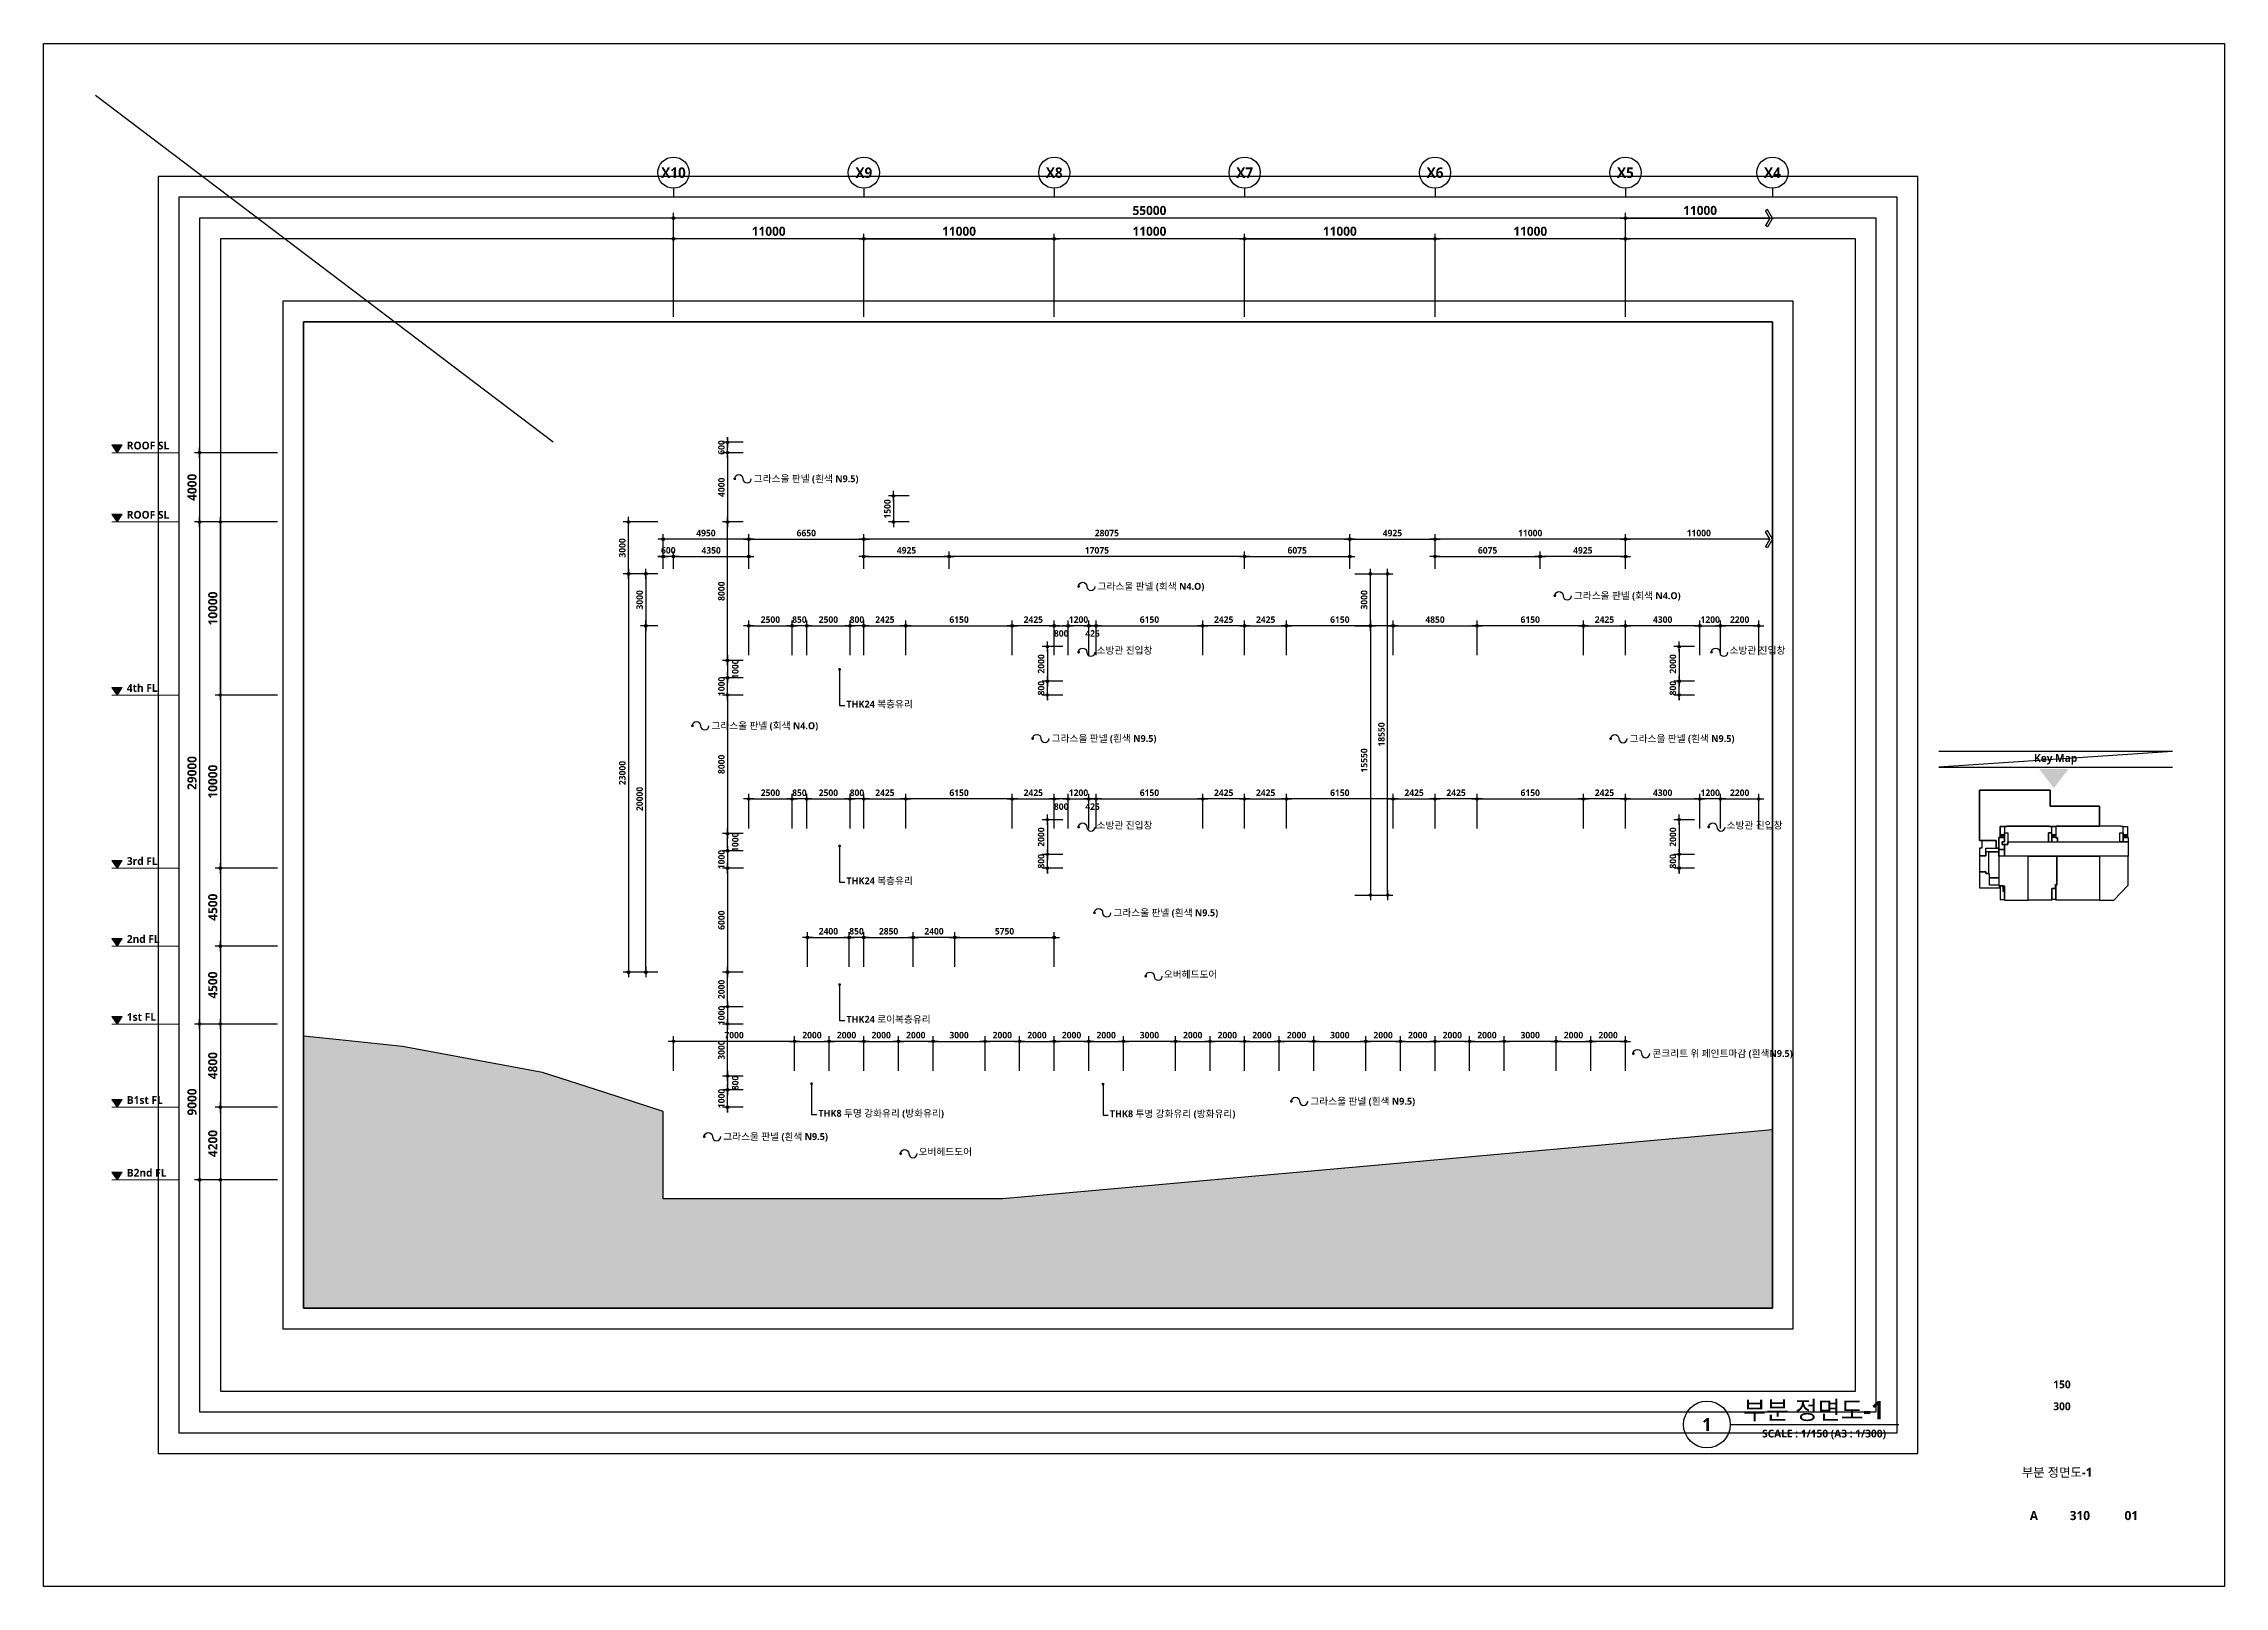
# Model space of a CAD drawing. Header units: millimetres. Extents: x 0 to 190005487, y 0 to 455456909.
# Drawn here: x 0 to 126000, y 267300 to 356400 of the extents above; entities that cross this region are included whole.
import ezdxf
from ezdxf.enums import TextEntityAlignment as Align

# ---------------------------------------------------------------- set-up
doc = ezdxf.new("R2010")
doc.units = ezdxf.units.MM
doc.header["$LTSCALE"] = 150
doc.header["$MEASUREMENT"] = 0
doc.header["$PDSIZE"] = -10
doc.layers.get('0').update_dxf_attribs({"linetype": 'CONTINUOUS'})
doc.layers.get('Defpoints').update_dxf_attribs({"color": 153, "linetype": 'CONTINUOUS'})
for name, color, linetype in [('A-ANNO-DIM', 4, 'CONTINUOUS'), ('A-ANNO-GRA1', 7, 'CONTINUOUS'), ('A-ANNO-KEY', 7, 'CONTINUOUS'), ('A-ANNO-LEAD', 4, 'CONTINUOUS'), ('A-ANNO-NOTE', 7, 'CONTINUOUS'), ('A-ANNO-TEXT1', 7, 'CONTINUOUS'), ('A-ANNO-TITL', 7, 'CONTINUOUS'), ('A-FLOR-ROOF', 3, 'CONTINUOUS'), ('A-SECT-SOIL-PAT1', 253, 'CONTINUOUS'), ('A-ST-AXIS-BUB', 7, 'CONTINUOUS'), ('A-ST-AXIS-DIM', 7, 'CONTINUOUS'), ('AA-XXXX-TXT1', 2, 'CONTINUOUS')]:
    doc.layers.add(name, color=color, linetype=linetype)
doc.layers.add('A-MARK', color=7, linetype='CONTINUOUS', lineweight=15)
doc.layers.add('Defpoint', color=161, linetype='CONTINUOUS', plot=False)
doc.styles.add('2020음성 1차', font='NanumGothicBold.ttf')
doc.styles.add('SH_대대리576', font='NanumGothicBold.ttf')
doc.dimstyles.new('SHP300내부', dxfattribs={"dimscale": 150, "dimtxt": 2.5, "dimasz": 1, "dimexe": 2, "dimexo": 2, "dimgap": 1, "dimtad": 1, "dimdec": 0, "dimzin": 0, "dimdsep": 46, "dimtxsty": 'SH_대대리576', "dimblk": 'DIMDOT', "dimcen": 0.09, "dimclrd": 256, "dimclre": 256, "dimclrt": 3, "dimadec": 0, "dimazin": 1, "dimtfac": 1, "dimtdec": 0, "dimtix": 1, "dimtmove": 2, "dimatfit": 0, "dimldrblk": 'DIMDOT', "dimfxl": 1, "dimtolj": 1, "dimtzin": 0, "dimlwd": -1, "dimlwe": -1, "dimarcsym": 0})
doc.dimstyles.new('사본 SHP 600', dxfattribs={"dimscale": 150, "dimtxt": 3.5, "dimasz": 1, "dimexe": 2, "dimexo": 2, "dimgap": 1, "dimtad": 1, "dimdec": 0, "dimzin": 0, "dimdsep": 46, "dimtxsty": 'SH_대대리576', "dimblk": 'DIMDOT', "dimcen": 0.09, "dimclrt": 3, "dimadec": 0, "dimazin": 1, "dimtfac": 1, "dimtdec": 0, "dimtix": 1, "dimtmove": 2, "dimatfit": 0, "dimldrblk": 'DIMDOT', "dimfxl": 1, "dimtfillclr": 3, "dimtolj": 1, "dimtzin": 0, "dimarcsym": 0})

msp = doc.modelspace()

# ---------------------------------------------------------------- texts
at = {"layer": 'A-ANNO-DIM', "color": 3, "insert": (95633.2, 328132), "char_height": 375, "attachment_point": 5, "style": 'SH_대대리576'}
msp.add_mtext('\\A1;11000', dxfattribs=at)
at = {"layer": 'A-ANNO-NOTE', "style": 'SH_대대리576'}
msp.add_text('Key Map', height=450, dxfattribs=at).set_placement((116250, 315065.3), align=Align.MIDDLE)
at = {"layer": 'A-ANNO-TEXT1', "style": 'SH_대대리576'}
for s, p in [('X10', (36393.4, 348948.6)), ('X9', (47393.4, 348948.6)), ('X8', (58393.4, 348948.6)), ('X7', (69393.4, 348948.6)), ('X6', (80393.4, 348948.6)), ('X5', (91393.4, 348948.6)), ('X4', (99887.6, 348948.6))]:
    msp.add_text(s, height=600, dxfattribs=at).set_placement(p, align=Align.MIDDLE_CENTER)
at = {"layer": 'A-ANNO-TEXT1'}
for s, height, style, p in [('ROOF SL', 450, 'SH_대대리576', (4807.3, 332963)), ('그라스울 판넬 (흰색 N9.5)', 400, '2020음성 1차', (41033.2, 331072.3)), ('ROOF SL', 450, 'SH_대대리576', (4807.3, 328963)), ('그라스울 판넬 (회색 N4.O)', 400, '2020음성 1차', (60898.2, 324855.6)), ('그라스울 판넬 (회색 N4.O)', 400, '2020음성 1차', (88417.1, 324316)), ('소방관 진입창', 400, '2020음성 1차', (60838.6, 321159)), ('소방관 진입창', 400, '2020음성 1차', (97408.5, 321159)), ('4th FL', 450, 'SH_대대리576', (4807.3, 318963)), ('THK24 복층유리', 400, '2020음성 1차', (46382.8, 318054.4)), ('그라스울 판넬 (회색 N4.O)', 400, '2020음성 1차', (38587.1, 316806.8)), ('그라스울 판넬 (흰색 N9.5)', 400, '2020음성 1차', (58247.2, 316070.8)), ('그라스울 판넬 (흰색 N9.5)', 400, '2020음성 1차', (91643.8, 316063.5)), ('소방관 진입창', 400, '2020음성 1차', (60838.6, 311059.3)), ('소방관 진입창', 400, '2020음성 1차', (97242.7, 311059.3)), ('3rd FL', 450, 'SH_대대리576', (4807.3, 308963)), ('THK24 복층유리', 400, '2020음성 1차', (46382.8, 307849.8)), ('그라스울 판넬 (흰색 N9.5)', 400, '2020음성 1차', (61814.5, 306006.2)), ('2nd FL', 450, 'SH_대대리576', (4807.3, 304463)), ('오버헤드도어', 400, '2020음성 1차', (64722.7, 302444.7)), ('1st FL', 450, 'SH_대대리576', (4807.3, 299963)), ('THK24 로이복층유리', 400, '2020음성 1차', (46382.8, 299849.8)), ('콘크리트 위 페인트마감 (흰색N9.5)', 400, '2020음성 1차', (92950.2, 297876.1)), ('B1st FL', 450, 'SH_대대리576', (4807.3, 295163)), ('THK8 투명 강화유리 (방화유리)', 400, '2020음성 1차', (44765, 294419.7)), ('THK8 투명 강화유리 (방화유리)', 400, '2020음성 1차', (61604.6, 294396.7)), ('그라스울 판넬 (흰색 N9.5)', 400, '2020음성 1차', (73192.2, 295117.1)), ('그라스울 판넬 (흰색 N9.5)', 400, '2020음성 1차', (39267.9, 293078.3)), ('오버헤드도어', 400, '2020음성 1차', (50553.7, 292198.2)), ('B2nd FL', 450, 'SH_대대리576', (4807.3, 290963))]:
    msp.add_text(s, height=height, dxfattribs=dict(at, style=style)).set_placement(p)
at = {"layer": 'A-ANNO-TITL', "style": 'SH_대대리576'}
for s, height, p in [('150', 450, (116617.8, 278966.7)), ('300', 450, (116617.8, 277700.1)), ('부분 정면도-1', 525, (116335.1, 273895.9)), ('A', 525, (114993.8, 271390.6)), ('310', 525, (117650.4, 271390.6)), ('01', 525, (120623.6, 271390.6))]:
    msp.add_text(s, height=height, dxfattribs=at).set_placement(p, align=Align.MIDDLE)
at = {"layer": 'A-ST-AXIS-DIM', "color": 3, "insert": (95708.2, 346763.3), "char_height": 525, "attachment_point": 5, "style": 'SH_대대리576'}
msp.add_mtext('\\A1;11000', dxfattribs=at)

# ---------------------------------------------------------------- blocks, each defined once
blk = doc.blocks.new('G$C28DF506D')
blk.add_lwpolyline([(0, 3255), (0, 1425), (2340, 1425), (2340, 1725), (2265, 1725), (2265, 1740), (1155, 1740), (1155, 3030), (1095, 3030), (1095, 3060), (765, 3060), (765, 3255)], close=True)
at = {"layer": 'A-ANNO-KEY'}
for p, q in [((2902, 7538), (2423, 7223)), ((2423, 7538), (2902, 7223)), ((8377, 7538), (8857, 7223)), ((8857, 7538), (8377, 7223)), ((16627, 7223), (17108, 7538)), ((16627, 7538), (17108, 7223)), ((2760, 1012), (2902, 1642)), ((2760, 1642), (2902, 1012)), ((8745, 1327), (8884, 1770)), ((8884, 1327), (8745, 1770))]:
    blk.add_line(p, q, dxfattribs=at)
for points in [[(13890, 10845), (8190, 10845), (8190, 12720), (7290, 12720), (0, 12720), (0, 6900), (195, 6900), (270, 6900), (1950, 6900), (1950, 6015), (2265, 6015), (2265, 7223), (2423, 7223), (2423, 7538), (2423, 8505), (2902, 8505), (3165, 8505), (3165, 8550), (8115, 8550), (8115, 8505), (8377, 8505), (8865, 8505), (8865, 8550), (13890, 8550)], [(8190, 12720), (7290, 12720), (0, 12720), (0, 6900), (195, 6900), (270, 6900), (1950, 6900), (1950, 6015), (2265, 6015), (2265, 7223), (2423, 7223), (2423, 8505), (3165, 8505), (3165, 8550), (8115, 8550), (8115, 8505), (8865, 8505), (8865, 8550), (13890, 8550), (13890, 10845), (8190, 10845)], [(2423, 8505), (2902, 8505), (2902, 7538), (2423, 7538)], [(2635, 6434), (2635, 6722), (2902, 6722), (2902, 7788), (3300, 7788), (3300, 6750), (3300, 6750), (3300, 6434), (2902, 6434), (2902, 6434)], [(2902, 8505), (2902, 7788), (3300, 7788), (3300, 6750), (7980, 6750), (7980, 7788), (8377, 7788), (8377, 8505), (8115, 8505), (8115, 8550), (3165, 8550), (3165, 8505)], [(7980, 6754), (8377, 6754), (8377, 7788), (7980, 7788)], [(8377, 8505), (8857, 8505), (8857, 7538), (8377, 7538)], [(8865, 8550), (8865, 8505), (8857, 8505), (8857, 7204), (9015, 7204), (9015, 6750), (16230, 6750), (16230, 7788), (16627, 7788), (16627, 8505), (16365, 8505), (16365, 8550)], [(16627, 6754), (16230, 6754), (16230, 7788), (16627, 7788)], [(16627, 8505), (17108, 8505), (17108, 7538), (16627, 7538)], [(0, 6015), (0, 5100), (765, 5100), (765, 6015), (1950, 6015), (1950, 6900), (270, 6900), (270, 6015)], [(0, 5100), (0, 3255), (765, 3255), (765, 3060), (1095, 3060), (1095, 5580), (765, 5580), (765, 5100), (0, 5100)], [(765, 6015), (2265, 6015), (2265, 5580), (765, 5580)], [(1155, 2580), (1155, 3030), (1095, 3030), (1095, 5580), (2265, 5580), (2265, 2580)], [(2265, 7223), (2902, 7223), (2902, 6722), (2635, 6722), (2635, 6434), (2902, 6434), (2902, 5864), (2265, 5864)], [(2265, 5864), (2902, 5864), (2902, 5070), (2265, 5070)], [(2265, 1740), (2265, 1725), (2340, 1725), (2340, 1642), (2902, 1642), (2902, 0), (5640, 0), (5640, 5070), (2265, 5070)], [(2265, 1740), (2265, 1725), (2340, 1725), (2340, 1642), (2902, 1642), (2902, 0), (5640, 0), (5640, 5070), (2265, 5070)], [(2902, 7223), (2423, 7223), (2423, 7538), (2902, 7538)], [(2902, 5070), (2902, 6434), (3300, 6434), (3300, 6750), (7980, 6750), (7980, 6754), (9015, 6754), (9015, 6750), (16230, 6750), (16230, 6754), (17190, 6754), (17190, 5070)], [(8745, 1770), (8745, 1327), (8377, 1327), (8377, 0), (5640, 0), (5640, 5070), (8940, 5070), (8940, 1770), (8745, 1770)], [(8377, 7538), (8857, 7538), (8857, 7223), (8377, 7223)], [(8377, 7223), (8377, 6754), (9015, 6754), (9015, 7204), (8857, 7204), (8857, 7223)], [(8940, 1725), (8940, 5070), (13890, 5070), (13890, 0), (8857, 0), (8857, 1327), (8884, 1327), (8884, 1725), (8940, 1725)], [(13890, 5070), (13890, 0), (15540, 0), (17190, 1725), (17190, 5070)], [(16627, 7538), (17108, 7538), (17108, 7223), (16627, 7223)], [(16627, 7223), (17190, 7223), (17190, 6754), (16627, 6754)], [(1155, 2580), (2265, 2580), (2265, 1740), (1155, 1740), (1155, 2580)], [(2760, 1642), (2423, 1642), (2423, 82), (2902, 82), (2902, 1012), (2760, 1012)], [(8857, 82), (8377, 82), (8377, 1327), (8857, 1327)], [(8745, 1327), (8884, 1327), (8884, 1725), (8940, 1725), (8940, 1770), (8745, 1770)]]:
    blk.add_lwpolyline(points, close=True, dxfattribs=at)
blk.add_lwpolyline([(8865, 8505), (8115, 8505), (8115, 8550), (3165, 8550), (3165, 8505), (2423, 8505), (2423, 7223), (2265, 7223), (2265, 6015), (1950, 6015), (1950, 6900), (270, 6900), (270, 6900), (195, 6900), (0, 6900), (0, 12720), (7290, 12720), (7290, 12720), (8190, 12720), (8190, 10845), (8190, 10845), (8190, 10845), (13890, 10845), (13890, 8550), (8865, 8550)], dxfattribs=at)
blk = doc.blocks.new('*U4457')
at = {"layer": 'A-ANNO-TITL'}
blk.add_line((0, 0), (3250, 0), dxfattribs=at)
blk.add_circle((-450, 0), 450, dxfattribs=at)
at = {"layer": 'AA-XXXX-TXT1', "style": 'SH_대대리576'}
blk.add_attdef('DWG.TITLE', (250, 100), '', height=350, dxfattribs=at)
at = {"layer": 'AA-XXXX-TXT1', "color": 7, "style": 'SH_대대리576'}
blk.add_attdef('NO1', text='', height=300, dxfattribs=at).set_placement((-450, 0), align=Align.MIDDLE)
at = {"layer": 'AA-XXXX-TXT1', "style": 'SH_대대리576'}
blk.add_attdef('SCALE', text='', height=150, dxfattribs=at).set_placement((3000, -100), align=Align.TOP_RIGHT)
blk = doc.blocks.new('DIMDOT')
at = {"color": 0}
blk.add_line((-2, 0), (2, 0), dxfattribs=at)
for radius in [0.5, 0.25]:
    blk.add_circle((0, 0), radius, dxfattribs=at)
blk = doc.blocks.new('*D4605')
at = {"layer": 'A-ST-AXIS-DIM', "color": 0, "lineweight": -2}
for p, q in [((36393, 340624), (36393, 345424)), ((47393, 340624), (47393, 345424)), ((47243, 345124), (36543, 345124))]:
    blk.add_line(p, q, dxfattribs=at)
at = {"layer": 'Defpoints', "color": 0}
for p in [(36393, 345124), (36393, 340324), (47393, 340324)]:
    blk.add_point(p, dxfattribs=at)
at = {"layer": 'A-ST-AXIS-DIM', "color": 0, "linetype": 'ByBlock', "lineweight": -2, "xscale": 150, "yscale": 150, "zscale": 150, "rotation": 180}
blk.add_blockref('DIMDOT', (36393, 345124), dxfattribs=at)
at = {"layer": 'A-ST-AXIS-DIM', "color": 0, "linetype": 'ByBlock', "lineweight": -2, "xscale": 150, "yscale": 150, "zscale": 150}
blk.add_blockref('DIMDOT', (47393, 345124), dxfattribs=at)
at = {"layer": 'A-ST-AXIS-DIM', "color": 3, "insert": (41893, 345561), "char_height": 525, "attachment_point": 5, "style": 'SH_대대리576'}
blk.add_mtext('\\A1;11000', dxfattribs=at)
blk = doc.blocks.new('*D4606')
at = {"layer": 'A-ST-AXIS-DIM', "color": 0, "lineweight": -2}
for p, q in [((47393, 340624), (47393, 345424)), ((58393, 340624), (58393, 345424)), ((47543, 345124), (58243, 345124))]:
    blk.add_line(p, q, dxfattribs=at)
at = {"layer": 'Defpoints', "color": 0}
for p in [(58393, 345124), (47393, 340324), (58393, 340324)]:
    blk.add_point(p, dxfattribs=at)
at = {"layer": 'A-ST-AXIS-DIM', "color": 0, "linetype": 'ByBlock', "lineweight": -2, "xscale": 150, "yscale": 150, "zscale": 150, "rotation": 180}
blk.add_blockref('DIMDOT', (47393, 345124), dxfattribs=at)
at = {"layer": 'A-ST-AXIS-DIM', "color": 0, "linetype": 'ByBlock', "lineweight": -2, "xscale": 150, "yscale": 150, "zscale": 150}
blk.add_blockref('DIMDOT', (58393, 345124), dxfattribs=at)
at = {"layer": 'A-ST-AXIS-DIM', "color": 3, "insert": (52893, 345561), "char_height": 525, "attachment_point": 5, "style": 'SH_대대리576'}
blk.add_mtext('\\A1;11000', dxfattribs=at)
blk = doc.blocks.new('*D4607')
at = {"layer": 'A-ST-AXIS-DIM', "color": 0, "lineweight": -2}
for p, q in [((58393, 340624), (58393, 345424)), ((69393, 340624), (69393, 345424)), ((69243, 345124), (58543, 345124))]:
    blk.add_line(p, q, dxfattribs=at)
at = {"layer": 'Defpoints', "color": 0}
for p in [(58393, 345124), (58393, 340324), (69393, 340324)]:
    blk.add_point(p, dxfattribs=at)
at = {"layer": 'A-ST-AXIS-DIM', "color": 0, "linetype": 'ByBlock', "lineweight": -2, "xscale": 150, "yscale": 150, "zscale": 150, "rotation": 180}
blk.add_blockref('DIMDOT', (58393, 345124), dxfattribs=at)
at = {"layer": 'A-ST-AXIS-DIM', "color": 0, "linetype": 'ByBlock', "lineweight": -2, "xscale": 150, "yscale": 150, "zscale": 150}
blk.add_blockref('DIMDOT', (69393, 345124), dxfattribs=at)
at = {"layer": 'A-ST-AXIS-DIM', "color": 3, "insert": (63893, 345561), "char_height": 525, "attachment_point": 5, "style": 'SH_대대리576'}
blk.add_mtext('\\A1;11000', dxfattribs=at)
blk = doc.blocks.new('A-ST-AXIS-BUB-1')
at = {"layer": 'A-ST-AXIS-BUB'}
blk.add_line((0, 350), (0, 0), dxfattribs=at)
blk.add_circle((0, 950), 600, dxfattribs=at)
blk = doc.blocks.new('arrow1')
at = {"color": 0}
for p, q in [((0, 0), (0.29, 0.5)), ((0, 0), (0.29, -0.5)), ((0.16, 0), (0.41, 0.43)), ((0.16, 0), (0.41, -0.43)), ((0.29, 0.5), (0.41, 0.43)), ((0.29, -0.5), (0.41, -0.43))]:
    blk.add_line(p, q, dxfattribs=at)
blk = doc.blocks.new('*D4608')
at = {"layer": 'A-ST-AXIS-DIM', "color": 0, "lineweight": -2}
for p, q in [((36393, 340624), (36393, 346624)), ((91393, 340624), (91393, 346624)), ((91243, 346324), (36543, 346324))]:
    blk.add_line(p, q, dxfattribs=at)
at = {"layer": 'Defpoints', "color": 0}
for p in [(36393, 346324), (36393, 340324), (91393, 340324)]:
    blk.add_point(p, dxfattribs=at)
at = {"layer": 'A-ST-AXIS-DIM', "color": 0, "linetype": 'ByBlock', "lineweight": -2, "xscale": 150, "yscale": 150, "zscale": 150, "rotation": 180}
blk.add_blockref('DIMDOT', (36393, 346324), dxfattribs=at)
at = {"layer": 'A-ST-AXIS-DIM', "color": 0, "linetype": 'ByBlock', "lineweight": -2, "xscale": 150, "yscale": 150, "zscale": 150}
blk.add_blockref('DIMDOT', (91393, 346324), dxfattribs=at)
at = {"layer": 'A-ST-AXIS-DIM', "color": 3, "insert": (63893, 346762), "char_height": 525, "attachment_point": 5, "style": 'SH_대대리576'}
blk.add_mtext('\\A1;55000', dxfattribs=at)
blk = doc.blocks.new('*D4609')
at = {"layer": 'A-ST-AXIS-DIM', "color": 0, "lineweight": -2}
for p, q in [((69393, 340624), (69393, 345424)), ((80393, 340624), (80393, 345424)), ((69543, 345124), (80243, 345124))]:
    blk.add_line(p, q, dxfattribs=at)
at = {"layer": 'Defpoints', "color": 0}
for p in [(80393, 345124), (69393, 340324), (80393, 340324)]:
    blk.add_point(p, dxfattribs=at)
at = {"layer": 'A-ST-AXIS-DIM', "color": 0, "linetype": 'ByBlock', "lineweight": -2, "xscale": 150, "yscale": 150, "zscale": 150, "rotation": 180}
blk.add_blockref('DIMDOT', (69393, 345124), dxfattribs=at)
at = {"layer": 'A-ST-AXIS-DIM', "color": 0, "linetype": 'ByBlock', "lineweight": -2, "xscale": 150, "yscale": 150, "zscale": 150}
blk.add_blockref('DIMDOT', (80393, 345124), dxfattribs=at)
at = {"layer": 'A-ST-AXIS-DIM', "color": 3, "insert": (74893, 345561), "char_height": 525, "attachment_point": 5, "style": 'SH_대대리576'}
blk.add_mtext('\\A1;11000', dxfattribs=at)
blk = doc.blocks.new('*D4610')
at = {"layer": 'A-ST-AXIS-DIM', "color": 0, "lineweight": -2}
for p, q in [((80393, 340624), (80393, 345424)), ((91393, 340624), (91393, 345424)), ((91243, 345124), (80543, 345124))]:
    blk.add_line(p, q, dxfattribs=at)
at = {"layer": 'Defpoints', "color": 0}
for p in [(80393, 345124), (80393, 340324), (91393, 340324)]:
    blk.add_point(p, dxfattribs=at)
at = {"layer": 'A-ST-AXIS-DIM', "color": 0, "linetype": 'ByBlock', "lineweight": -2, "xscale": 150, "yscale": 150, "zscale": 150, "rotation": 180}
blk.add_blockref('DIMDOT', (80393, 345124), dxfattribs=at)
at = {"layer": 'A-ST-AXIS-DIM', "color": 0, "linetype": 'ByBlock', "lineweight": -2, "xscale": 150, "yscale": 150, "zscale": 150}
blk.add_blockref('DIMDOT', (91393, 345124), dxfattribs=at)
at = {"layer": 'A-ST-AXIS-DIM', "color": 3, "insert": (85893, 345561), "char_height": 525, "attachment_point": 5, "style": 'SH_대대리576'}
blk.add_mtext('\\A1;11000', dxfattribs=at)
blk = doc.blocks.new('Level - GL_Architecture-538196-단면도-1')
at = {"layer": 'A-MARK'}
blk.add_hatch(color=256, dxfattribs=at).paths.add_polyline_path([(-50332, 900), (-49732, 0), (-49132, 900)], flags=0)
for p, q in [((-50332, 900), (-49132, 900)), ((-49732, 0), (-50332, 900)), ((-49132, 900), (-49732, 0)), ((-42506, 0), (-50332, 0))]:
    blk.add_line(p, q, dxfattribs=at)
blk = doc.blocks.new('*D4612')
at = {"layer": 'A-ST-AXIS-DIM', "color": 0, "lineweight": -2}
for p, q in [((13512, 294976), (9912, 294976)), ((10212, 294826), (10212, 290926)), ((13512, 290776), (9912, 290776))]:
    blk.add_line(p, q, dxfattribs=at)
at = {"layer": 'Defpoints', "color": 0}
for p in [(13812, 294976), (10212, 290776), (13812, 290776)]:
    blk.add_point(p, dxfattribs=at)
at = {"layer": 'A-ST-AXIS-DIM', "color": 0, "linetype": 'ByBlock', "lineweight": -2, "xscale": 150, "yscale": 150, "zscale": 150}
for p, rotation in [((10212, 294976), 90), ((10212, 290776), 270)]:
    blk.add_blockref('DIMDOT', p, dxfattribs=dict(at, rotation=rotation))
at = {"layer": 'A-ST-AXIS-DIM', "color": 3, "insert": (9774, 292876), "char_height": 525, "attachment_point": 5, "rotation": 90, "style": 'SH_대대리576'}
blk.add_mtext('\\A1;4200', dxfattribs=at)
blk = doc.blocks.new('*D4613')
at = {"layer": 'A-ST-AXIS-DIM', "color": 0, "lineweight": -2}
for p, q in [((13512, 299776), (9912, 299776)), ((10212, 299626), (10212, 295126)), ((13512, 294976), (9912, 294976))]:
    blk.add_line(p, q, dxfattribs=at)
at = {"layer": 'Defpoints', "color": 0}
for p in [(13812, 299776), (10212, 294976), (13812, 294976)]:
    blk.add_point(p, dxfattribs=at)
at = {"layer": 'A-ST-AXIS-DIM', "color": 0, "linetype": 'ByBlock', "lineweight": -2, "xscale": 150, "yscale": 150, "zscale": 150}
for p, rotation in [((10212, 299776), 90), ((10212, 294976), 270)]:
    blk.add_blockref('DIMDOT', p, dxfattribs=dict(at, rotation=rotation))
at = {"layer": 'A-ST-AXIS-DIM', "color": 3, "insert": (9773, 297376), "char_height": 525, "attachment_point": 5, "rotation": 90, "style": 'SH_대대리576'}
blk.add_mtext('\\A1;4800', dxfattribs=at)
blk = doc.blocks.new('*D4614')
at = {"layer": 'A-ST-AXIS-DIM', "color": 0, "lineweight": -2}
for p, q in [((13512, 304276), (9912, 304276)), ((10212, 304126), (10212, 299926)), ((13512, 299776), (9912, 299776))]:
    blk.add_line(p, q, dxfattribs=at)
at = {"layer": 'Defpoints', "color": 0}
for p in [(13812, 304276), (10212, 299776), (13812, 299776)]:
    blk.add_point(p, dxfattribs=at)
at = {"layer": 'A-ST-AXIS-DIM', "color": 0, "linetype": 'ByBlock', "lineweight": -2, "xscale": 150, "yscale": 150, "zscale": 150}
for p, rotation in [((10212, 304276), 90), ((10212, 299776), 270)]:
    blk.add_blockref('DIMDOT', p, dxfattribs=dict(at, rotation=rotation))
at = {"layer": 'A-ST-AXIS-DIM', "color": 3, "insert": (9774, 302026), "char_height": 525, "attachment_point": 5, "rotation": 90, "style": 'SH_대대리576'}
blk.add_mtext('\\A1;4500', dxfattribs=at)
blk = doc.blocks.new('*D4615')
at = {"layer": 'A-ST-AXIS-DIM', "color": 0, "lineweight": -2}
for p, q in [((13512, 308776), (9912, 308776)), ((10212, 308626), (10212, 304426)), ((13512, 304276), (9912, 304276))]:
    blk.add_line(p, q, dxfattribs=at)
at = {"layer": 'Defpoints', "color": 0}
for p in [(13812, 308776), (10212, 304276), (13812, 304276)]:
    blk.add_point(p, dxfattribs=at)
at = {"layer": 'A-ST-AXIS-DIM', "color": 0, "linetype": 'ByBlock', "lineweight": -2, "xscale": 150, "yscale": 150, "zscale": 150}
for p, rotation in [((10212, 308776), 90), ((10212, 304276), 270)]:
    blk.add_blockref('DIMDOT', p, dxfattribs=dict(at, rotation=rotation))
at = {"layer": 'A-ST-AXIS-DIM', "color": 3, "insert": (9774, 306526), "char_height": 525, "attachment_point": 5, "rotation": 90, "style": 'SH_대대리576'}
blk.add_mtext('\\A1;4500', dxfattribs=at)
blk = doc.blocks.new('*D4616')
at = {"layer": 'A-ST-AXIS-DIM', "color": 0, "lineweight": -2}
for p, q in [((13512, 318776), (9912, 318776)), ((10212, 318626), (10212, 308926)), ((13512, 308776), (9912, 308776))]:
    blk.add_line(p, q, dxfattribs=at)
at = {"layer": 'Defpoints', "color": 0}
for p in [(13812, 318776), (10212, 308776), (13812, 308776)]:
    blk.add_point(p, dxfattribs=at)
at = {"layer": 'A-ST-AXIS-DIM', "color": 0, "linetype": 'ByBlock', "lineweight": -2, "xscale": 150, "yscale": 150, "zscale": 150}
for p, rotation in [((10212, 318776), 90), ((10212, 308776), 270)]:
    blk.add_blockref('DIMDOT', p, dxfattribs=dict(at, rotation=rotation))
at = {"layer": 'A-ST-AXIS-DIM', "color": 3, "insert": (9775, 313776), "char_height": 525, "attachment_point": 5, "rotation": 90, "style": 'SH_대대리576'}
blk.add_mtext('\\A1;10000', dxfattribs=at)
blk = doc.blocks.new('*D4617')
at = {"layer": 'A-ST-AXIS-DIM', "color": 0, "lineweight": -2}
for p, q in [((13512, 328776), (9912, 328776)), ((10212, 318926), (10212, 328626)), ((13512, 318776), (9912, 318776))]:
    blk.add_line(p, q, dxfattribs=at)
at = {"layer": 'Defpoints', "color": 0}
for p in [(10212, 328776), (13812, 328776), (13812, 318776)]:
    blk.add_point(p, dxfattribs=at)
at = {"layer": 'A-ST-AXIS-DIM', "color": 0, "linetype": 'ByBlock', "lineweight": -2, "xscale": 150, "yscale": 150, "zscale": 150}
for p, rotation in [((10212, 328776), 90), ((10212, 318776), 270)]:
    blk.add_blockref('DIMDOT', p, dxfattribs=dict(at, rotation=rotation))
at = {"layer": 'A-ST-AXIS-DIM', "color": 3, "insert": (9775, 323776), "char_height": 525, "attachment_point": 5, "rotation": 90, "style": 'SH_대대리576'}
blk.add_mtext('\\A1;10000', dxfattribs=at)
blk = doc.blocks.new('*D4618')
at = {"layer": 'A-ST-AXIS-DIM', "color": 0, "lineweight": -2}
for p, q in [((13512, 332776), (8712, 332776)), ((9012, 332626), (9012, 328926)), ((13512, 328776), (8712, 328776))]:
    blk.add_line(p, q, dxfattribs=at)
at = {"layer": 'Defpoints', "color": 0}
for p in [(13812, 332776), (9012, 328776), (13812, 328776)]:
    blk.add_point(p, dxfattribs=at)
at = {"layer": 'A-ST-AXIS-DIM', "color": 0, "linetype": 'ByBlock', "lineweight": -2, "xscale": 150, "yscale": 150, "zscale": 150}
for p, rotation in [((9012, 332776), 90), ((9012, 328776), 270)]:
    blk.add_blockref('DIMDOT', p, dxfattribs=dict(at, rotation=rotation))
at = {"layer": 'A-ST-AXIS-DIM', "color": 3, "insert": (8575, 330776), "char_height": 525, "attachment_point": 5, "rotation": 90, "style": 'SH_대대리576'}
blk.add_mtext('\\A1;4000', dxfattribs=at)
blk = doc.blocks.new('*D4619')
at = {"layer": 'A-ST-AXIS-DIM', "color": 0, "lineweight": -2}
for p, q in [((13512, 299776), (8712, 299776)), ((9012, 299626), (9012, 290926)), ((13512, 290776), (8712, 290776))]:
    blk.add_line(p, q, dxfattribs=at)
at = {"layer": 'Defpoints', "color": 0}
for p in [(13812, 299776), (9012, 290776), (13812, 290776)]:
    blk.add_point(p, dxfattribs=at)
at = {"layer": 'A-ST-AXIS-DIM', "color": 0, "linetype": 'ByBlock', "lineweight": -2, "xscale": 150, "yscale": 150, "zscale": 150}
for p, rotation in [((9012, 299776), 90), ((9012, 290776), 270)]:
    blk.add_blockref('DIMDOT', p, dxfattribs=dict(at, rotation=rotation))
at = {"layer": 'A-ST-AXIS-DIM', "color": 3, "insert": (8573, 295276), "char_height": 525, "attachment_point": 5, "rotation": 90, "style": 'SH_대대리576'}
blk.add_mtext('\\A1;9000', dxfattribs=at)
blk = doc.blocks.new('*D4620')
at = {"layer": 'A-ST-AXIS-DIM', "color": 0, "lineweight": -2}
for p, q in [((13512, 328776), (8712, 328776)), ((9012, 328626), (9012, 299926)), ((13512, 299776), (8712, 299776))]:
    blk.add_line(p, q, dxfattribs=at)
at = {"layer": 'Defpoints', "color": 0}
for p in [(13812, 328776), (9012, 299776), (13812, 299776)]:
    blk.add_point(p, dxfattribs=at)
at = {"layer": 'A-ST-AXIS-DIM', "color": 0, "linetype": 'ByBlock', "lineweight": -2, "xscale": 150, "yscale": 150, "zscale": 150}
for p, rotation in [((9012, 328776), 90), ((9012, 299776), 270)]:
    blk.add_blockref('DIMDOT', p, dxfattribs=dict(at, rotation=rotation))
at = {"layer": 'A-ST-AXIS-DIM', "color": 3, "insert": (8573, 314276), "char_height": 525, "attachment_point": 5, "rotation": 90, "style": 'SH_대대리576'}
blk.add_mtext('\\A1;29000', dxfattribs=at)
blk = doc.blocks.new('*D4663')
at = {"layer": 'A-ANNO-DIM'}
for p, q in [((40420, 320776), (39220, 320776)), ((39520, 320626), (39520, 319926)), ((40420, 319776), (39220, 319776))]:
    blk.add_line(p, q, dxfattribs=at)
at = {"layer": 'Defpoints', "color": 0}
for p in [(40720, 320776), (39520, 319776), (40720, 319776)]:
    blk.add_point(p, dxfattribs=at)
at = {"layer": 'A-ANNO-DIM', "linetype": 'ByBlock', "xscale": 150, "yscale": 150, "zscale": 150}
for p, rotation in [((39520, 320776), 90), ((39520, 319776), 270)]:
    blk.add_blockref('DIMDOT', p, dxfattribs=dict(at, rotation=rotation))
at = {"layer": 'A-ANNO-DIM', "color": 3, "insert": (39964, 320276), "char_height": 375, "attachment_point": 5, "rotation": 90, "style": 'SH_대대리576'}
blk.add_mtext('\\A1;1000', dxfattribs=at)
blk = doc.blocks.new('*D4668')
at = {"layer": 'A-ANNO-DIM'}
for p, q in [((39520, 319926), (39520, 320076)), ((40420, 319776), (39220, 319776)), ((39520, 318776), (39520, 319776)), ((40420, 318776), (39220, 318776)), ((39520, 318626), (39520, 318476))]:
    blk.add_line(p, q, dxfattribs=at)
at = {"layer": 'Defpoints', "color": 0}
for p in [(39520, 319776), (40720, 319776), (40720, 318776)]:
    blk.add_point(p, dxfattribs=at)
at = {"layer": 'A-ANNO-DIM', "linetype": 'ByBlock', "xscale": 150, "yscale": 150, "zscale": 150}
for p, rotation in [((39520, 319776), 270), ((39520, 318776), 90)]:
    blk.add_blockref('DIMDOT', p, dxfattribs=dict(at, rotation=rotation))
at = {"layer": 'A-ANNO-DIM', "color": 3, "insert": (39164, 319276), "char_height": 375, "attachment_point": 5, "rotation": 90, "style": 'SH_대대리576'}
blk.add_mtext('\\A1;1000', dxfattribs=at)
blk = doc.blocks.new('*D4669')
at = {"layer": 'A-ANNO-DIM'}
for p, q in [((40420, 318776), (39220, 318776)), ((39520, 318626), (39520, 310926)), ((40420, 310776), (39220, 310776))]:
    blk.add_line(p, q, dxfattribs=at)
at = {"layer": 'Defpoints', "color": 0}
for p in [(40720, 318776), (39520, 310776), (40720, 310776)]:
    blk.add_point(p, dxfattribs=at)
at = {"layer": 'A-ANNO-DIM', "linetype": 'ByBlock', "xscale": 150, "yscale": 150, "zscale": 150}
for p, rotation in [((39520, 318776), 90), ((39520, 310776), 270)]:
    blk.add_blockref('DIMDOT', p, dxfattribs=dict(at, rotation=rotation))
at = {"layer": 'A-ANNO-DIM', "color": 3, "insert": (39163, 314776), "char_height": 375, "attachment_point": 5, "rotation": 90, "style": 'SH_대대리576'}
blk.add_mtext('\\A1;8000', dxfattribs=at)
blk = doc.blocks.new('*D4670')
at = {"layer": 'A-ANNO-DIM'}
for p, q in [((40420, 310776), (39220, 310776)), ((39520, 309926), (39520, 310626)), ((40420, 309776), (39220, 309776))]:
    blk.add_line(p, q, dxfattribs=at)
at = {"layer": 'Defpoints', "color": 0}
for p in [(39520, 310776), (40720, 310776), (40720, 309776)]:
    blk.add_point(p, dxfattribs=at)
at = {"layer": 'A-ANNO-DIM', "linetype": 'ByBlock', "xscale": 150, "yscale": 150, "zscale": 150}
for p, rotation in [((39520, 310776), 90), ((39520, 309776), 270)]:
    blk.add_blockref('DIMDOT', p, dxfattribs=dict(at, rotation=rotation))
at = {"layer": 'A-ANNO-DIM', "color": 3, "insert": (39964, 310276), "char_height": 375, "attachment_point": 5, "rotation": 90, "style": 'SH_대대리576'}
blk.add_mtext('\\A1;1000', dxfattribs=at)
blk = doc.blocks.new('*D4671')
at = {"layer": 'A-ANNO-DIM'}
for p, q in [((40443, 308776), (39220, 308776)), ((39520, 308626), (39520, 302926)), ((40420, 302776), (39220, 302776))]:
    blk.add_line(p, q, dxfattribs=at)
at = {"layer": 'Defpoints', "color": 0}
for p in [(40743, 308776), (39520, 302776), (40720, 302776)]:
    blk.add_point(p, dxfattribs=at)
at = {"layer": 'A-ANNO-DIM', "linetype": 'ByBlock', "xscale": 150, "yscale": 150, "zscale": 150}
for p, rotation in [((39520, 308776), 90), ((39520, 302776), 270)]:
    blk.add_blockref('DIMDOT', p, dxfattribs=dict(at, rotation=rotation))
at = {"layer": 'A-ANNO-DIM', "color": 3, "insert": (39163, 305776), "char_height": 375, "attachment_point": 5, "rotation": 90, "style": 'SH_대대리576'}
blk.add_mtext('\\A1;6000', dxfattribs=at)
blk = doc.blocks.new('*D4674')
at = {"layer": 'A-ANNO-DIM'}
for p, q in [((40420, 302776), (39220, 302776)), ((39520, 300926), (39520, 302626)), ((40420, 300776), (39220, 300776))]:
    blk.add_line(p, q, dxfattribs=at)
at = {"layer": 'Defpoints', "color": 0}
for p in [(39520, 302776), (40720, 302776), (40720, 300776)]:
    blk.add_point(p, dxfattribs=at)
at = {"layer": 'A-ANNO-DIM', "linetype": 'ByBlock', "xscale": 150, "yscale": 150, "zscale": 150}
for p, rotation in [((39520, 302776), 90), ((39520, 300776), 270)]:
    blk.add_blockref('DIMDOT', p, dxfattribs=dict(at, rotation=rotation))
at = {"layer": 'A-ANNO-DIM', "color": 3, "insert": (39164, 301776), "char_height": 375, "attachment_point": 5, "rotation": 90, "style": 'SH_대대리576'}
blk.add_mtext('\\A1;2000', dxfattribs=at)
blk = doc.blocks.new('*D4675')
at = {"layer": 'A-ANNO-DIM'}
for p, q in [((40420, 300776), (39220, 300776)), ((39520, 300926), (39520, 301076)), ((39520, 300776), (39520, 299776)), ((40420, 299776), (39220, 299776)), ((39520, 299626), (39520, 299476))]:
    blk.add_line(p, q, dxfattribs=at)
at = {"layer": 'Defpoints', "color": 0}
for p in [(40720, 300776), (39520, 299776), (40720, 299776)]:
    blk.add_point(p, dxfattribs=at)
at = {"layer": 'A-ANNO-DIM', "linetype": 'ByBlock', "xscale": 150, "yscale": 150, "zscale": 150}
for p, rotation in [((39520, 300776), 270), ((39520, 299776), 90)]:
    blk.add_blockref('DIMDOT', p, dxfattribs=dict(at, rotation=rotation))
at = {"layer": 'A-ANNO-DIM', "color": 3, "insert": (39164, 300276), "char_height": 375, "attachment_point": 5, "rotation": 90, "style": 'SH_대대리576'}
blk.add_mtext('\\A1;1000', dxfattribs=at)
blk = doc.blocks.new('*D4676')
at = {"layer": 'A-ANNO-DIM'}
for p, q in [((40420, 299776), (39220, 299776)), ((39520, 296926), (39520, 299626)), ((40420, 296776), (39220, 296776))]:
    blk.add_line(p, q, dxfattribs=at)
at = {"layer": 'Defpoints', "color": 0}
for p in [(39520, 299776), (40720, 299776), (40720, 296776)]:
    blk.add_point(p, dxfattribs=at)
at = {"layer": 'A-ANNO-DIM', "linetype": 'ByBlock', "xscale": 150, "yscale": 150, "zscale": 150}
for p, rotation in [((39520, 299776), 90), ((39520, 296776), 270)]:
    blk.add_blockref('DIMDOT', p, dxfattribs=dict(at, rotation=rotation))
at = {"layer": 'A-ANNO-DIM', "color": 3, "insert": (39163, 298276), "char_height": 375, "attachment_point": 5, "rotation": 90, "style": 'SH_대대리576'}
blk.add_mtext('\\A1;3000', dxfattribs=at)
blk = doc.blocks.new('*D4677')
at = {"layer": 'A-ANNO-DIM'}
for p, q in [((40420, 296776), (39220, 296776)), ((39520, 296626), (39520, 296126)), ((40420, 295976), (39220, 295976))]:
    blk.add_line(p, q, dxfattribs=at)
at = {"layer": 'Defpoints', "color": 0}
for p in [(40720, 296776), (39520, 295976), (40720, 295976)]:
    blk.add_point(p, dxfattribs=at)
at = {"layer": 'A-ANNO-DIM', "linetype": 'ByBlock', "xscale": 150, "yscale": 150, "zscale": 150}
for p, rotation in [((39520, 296776), 90), ((39520, 295976), 270)]:
    blk.add_blockref('DIMDOT', p, dxfattribs=dict(at, rotation=rotation))
at = {"layer": 'A-ANNO-DIM', "color": 3, "insert": (39963, 296376), "char_height": 375, "attachment_point": 5, "rotation": 90, "style": 'SH_대대리576'}
blk.add_mtext('\\A1;800', dxfattribs=at)
blk = doc.blocks.new('*D4678')
at = {"layer": 'A-ANNO-DIM'}
for p, q in [((39520, 296126), (39520, 296276)), ((40420, 295976), (39220, 295976)), ((40420, 294976), (39220, 294976)), ((39520, 294976), (39520, 295976)), ((39520, 294826), (39520, 294676))]:
    blk.add_line(p, q, dxfattribs=at)
at = {"layer": 'Defpoints', "color": 0}
for p in [(39520, 295976), (40720, 295976), (40720, 294976)]:
    blk.add_point(p, dxfattribs=at)
at = {"layer": 'A-ANNO-DIM', "linetype": 'ByBlock', "xscale": 150, "yscale": 150, "zscale": 150}
for p, rotation in [((39520, 295976), 270), ((39520, 294976), 90)]:
    blk.add_blockref('DIMDOT', p, dxfattribs=dict(at, rotation=rotation))
at = {"layer": 'A-ANNO-DIM', "color": 3, "insert": (39164, 295476), "char_height": 375, "attachment_point": 5, "rotation": 90, "style": 'SH_대대리576'}
blk.add_mtext('\\A1;1000', dxfattribs=at)
blk = doc.blocks.new('*D4680')
at = {"layer": 'A-ANNO-DIM'}
for p, q in [((40420, 328776), (39220, 328776)), ((39520, 320926), (39520, 328626)), ((40420, 320776), (39220, 320776))]:
    blk.add_line(p, q, dxfattribs=at)
at = {"layer": 'Defpoints', "color": 0}
for p in [(39520, 328776), (40720, 328776), (40720, 320776)]:
    blk.add_point(p, dxfattribs=at)
at = {"layer": 'A-ANNO-DIM', "linetype": 'ByBlock', "xscale": 150, "yscale": 150, "zscale": 150}
for p, rotation in [((39520, 328776), 90), ((39520, 320776), 270)]:
    blk.add_blockref('DIMDOT', p, dxfattribs=dict(at, rotation=rotation))
at = {"layer": 'A-ANNO-DIM', "color": 3, "insert": (39163, 324776), "char_height": 375, "attachment_point": 5, "rotation": 90, "style": 'SH_대대리576'}
blk.add_mtext('\\A1;8000', dxfattribs=at)
blk = doc.blocks.new('*D4681')
at = {"layer": 'A-ANNO-DIM'}
for p, q in [((40743, 321076), (40743, 323076)), ((40893, 322776), (43093, 322776)), ((43243, 321076), (43243, 323076))]:
    blk.add_line(p, q, dxfattribs=at)
at = {"layer": 'Defpoints', "color": 0}
for p in [(43243, 322776), (40743, 320776), (43243, 320776)]:
    blk.add_point(p, dxfattribs=at)
at = {"layer": 'A-ANNO-DIM', "linetype": 'ByBlock', "xscale": 150, "yscale": 150, "zscale": 150, "rotation": 180}
blk.add_blockref('DIMDOT', (40743, 322776), dxfattribs=at)
at = {"layer": 'A-ANNO-DIM', "linetype": 'ByBlock', "xscale": 150, "yscale": 150, "zscale": 150}
blk.add_blockref('DIMDOT', (43243, 322776), dxfattribs=at)
at = {"layer": 'A-ANNO-DIM', "color": 3, "insert": (41993, 323133), "char_height": 375, "attachment_point": 5, "style": 'SH_대대리576'}
blk.add_mtext('\\A1;2500', dxfattribs=at)
blk = doc.blocks.new('*D4686')
at = {"layer": 'A-ANNO-DIM'}
for p, q in [((55968, 321076), (55968, 323076)), ((58243, 322776), (56118, 322776)), ((58393, 321076), (58393, 323076))]:
    blk.add_line(p, q, dxfattribs=at)
at = {"layer": 'Defpoints', "color": 0}
for p in [(55968, 322776), (55968, 320776), (58393, 320776)]:
    blk.add_point(p, dxfattribs=at)
at = {"layer": 'A-ANNO-DIM', "linetype": 'ByBlock', "xscale": 150, "yscale": 150, "zscale": 150, "rotation": 180}
blk.add_blockref('DIMDOT', (55968, 322776), dxfattribs=at)
at = {"layer": 'A-ANNO-DIM', "linetype": 'ByBlock', "xscale": 150, "yscale": 150, "zscale": 150}
blk.add_blockref('DIMDOT', (58393, 322776), dxfattribs=at)
at = {"layer": 'A-ANNO-DIM', "color": 3, "insert": (57181, 323133), "char_height": 375, "attachment_point": 5, "style": 'SH_대대리576'}
blk.add_mtext('\\A1;2425', dxfattribs=at)
blk = doc.blocks.new('*D4713')
at = {"layer": 'A-ANNO-DIM'}
for p, q in [((43093, 322776), (42943, 322776)), ((43243, 321076), (43243, 323076)), ((44093, 322776), (43243, 322776)), ((44093, 321076), (44093, 323076)), ((44243, 322776), (44393, 322776))]:
    blk.add_line(p, q, dxfattribs=at)
at = {"layer": 'Defpoints', "color": 0}
for p in [(43243, 322776), (43243, 320776), (44093, 320776)]:
    blk.add_point(p, dxfattribs=at)
at = {"layer": 'A-ANNO-DIM', "linetype": 'ByBlock', "xscale": 150, "yscale": 150, "zscale": 150}
blk.add_blockref('DIMDOT', (43243, 322776), dxfattribs=at)
at = {"layer": 'A-ANNO-DIM', "linetype": 'ByBlock', "xscale": 150, "yscale": 150, "zscale": 150, "rotation": 180}
blk.add_blockref('DIMDOT', (44093, 322776), dxfattribs=at)
at = {"layer": 'A-ANNO-DIM', "color": 3, "insert": (43668, 323133), "char_height": 375, "attachment_point": 5, "style": 'SH_대대리576'}
blk.add_mtext('\\A1;850', dxfattribs=at)
blk = doc.blocks.new('*D4714')
at = {"layer": 'A-ANNO-DIM'}
for p, q in [((44093, 321076), (44093, 323076)), ((44243, 322776), (46443, 322776)), ((46593, 321076), (46593, 323076))]:
    blk.add_line(p, q, dxfattribs=at)
at = {"layer": 'Defpoints', "color": 0}
for p in [(46593, 322776), (44093, 320776), (46593, 320776)]:
    blk.add_point(p, dxfattribs=at)
at = {"layer": 'A-ANNO-DIM', "linetype": 'ByBlock', "xscale": 150, "yscale": 150, "zscale": 150, "rotation": 180}
blk.add_blockref('DIMDOT', (44093, 322776), dxfattribs=at)
at = {"layer": 'A-ANNO-DIM', "linetype": 'ByBlock', "xscale": 150, "yscale": 150, "zscale": 150}
blk.add_blockref('DIMDOT', (46593, 322776), dxfattribs=at)
at = {"layer": 'A-ANNO-DIM', "color": 3, "insert": (45343, 323133), "char_height": 375, "attachment_point": 5, "style": 'SH_대대리576'}
blk.add_mtext('\\A1;2500', dxfattribs=at)
blk = doc.blocks.new('*D4715')
at = {"layer": 'A-ANNO-DIM'}
for p, q in [((46443, 322776), (46293, 322776)), ((46593, 321076), (46593, 323076)), ((47393, 322776), (46593, 322776)), ((47393, 321076), (47393, 323076)), ((47543, 322776), (47693, 322776))]:
    blk.add_line(p, q, dxfattribs=at)
at = {"layer": 'Defpoints', "color": 0}
for p in [(46593, 322776), (46593, 320776), (47393, 320776)]:
    blk.add_point(p, dxfattribs=at)
at = {"layer": 'A-ANNO-DIM', "linetype": 'ByBlock', "xscale": 150, "yscale": 150, "zscale": 150}
blk.add_blockref('DIMDOT', (46593, 322776), dxfattribs=at)
at = {"layer": 'A-ANNO-DIM', "linetype": 'ByBlock', "xscale": 150, "yscale": 150, "zscale": 150, "rotation": 180}
blk.add_blockref('DIMDOT', (47393, 322776), dxfattribs=at)
at = {"layer": 'A-ANNO-DIM', "color": 3, "insert": (46993, 323133), "char_height": 375, "attachment_point": 5, "style": 'SH_대대리576'}
blk.add_mtext('\\A1;800', dxfattribs=at)
blk = doc.blocks.new('*D4716')
at = {"layer": 'A-ANNO-DIM'}
for p, q in [((49818, 321076), (49818, 323076)), ((49968, 322776), (55818, 322776)), ((55968, 321076), (55968, 323076))]:
    blk.add_line(p, q, dxfattribs=at)
at = {"layer": 'Defpoints', "color": 0}
for p in [(55968, 322776), (49818, 320776), (55968, 320776)]:
    blk.add_point(p, dxfattribs=at)
at = {"layer": 'A-ANNO-DIM', "linetype": 'ByBlock', "xscale": 150, "yscale": 150, "zscale": 150, "rotation": 180}
blk.add_blockref('DIMDOT', (49818, 322776), dxfattribs=at)
at = {"layer": 'A-ANNO-DIM', "linetype": 'ByBlock', "xscale": 150, "yscale": 150, "zscale": 150}
blk.add_blockref('DIMDOT', (55968, 322776), dxfattribs=at)
at = {"layer": 'A-ANNO-DIM', "color": 3, "insert": (52893, 323133), "char_height": 375, "attachment_point": 5, "style": 'SH_대대리576'}
blk.add_mtext('\\A1;6150', dxfattribs=at)
blk = doc.blocks.new('*D4717')
at = {"layer": 'A-ANNO-DIM'}
for p, q in [((47393, 321076), (47393, 323076)), ((47543, 322776), (49668, 322776)), ((49818, 321076), (49818, 323076))]:
    blk.add_line(p, q, dxfattribs=at)
at = {"layer": 'Defpoints', "color": 0}
for p in [(49818, 322776), (47393, 320776), (49818, 320776)]:
    blk.add_point(p, dxfattribs=at)
at = {"layer": 'A-ANNO-DIM', "linetype": 'ByBlock', "xscale": 150, "yscale": 150, "zscale": 150, "rotation": 180}
blk.add_blockref('DIMDOT', (47393, 322776), dxfattribs=at)
at = {"layer": 'A-ANNO-DIM', "linetype": 'ByBlock', "xscale": 150, "yscale": 150, "zscale": 150}
blk.add_blockref('DIMDOT', (49818, 322776), dxfattribs=at)
at = {"layer": 'A-ANNO-DIM', "color": 3, "insert": (48606, 323133), "char_height": 375, "attachment_point": 5, "style": 'SH_대대리576'}
blk.add_mtext('\\A1;2425', dxfattribs=at)
blk = doc.blocks.new('*D4719')
at = {"layer": 'A-ANNO-DIM'}
for p, q in [((58393, 321076), (58393, 323076)), ((58543, 322776), (59043, 322776)), ((59193, 321076), (59193, 323076))]:
    blk.add_line(p, q, dxfattribs=at)
at = {"layer": 'Defpoints', "color": 0}
for p in [(59193, 322776), (58393, 320776), (59193, 320776)]:
    blk.add_point(p, dxfattribs=at)
at = {"layer": 'A-ANNO-DIM', "linetype": 'ByBlock', "xscale": 150, "yscale": 150, "zscale": 150, "rotation": 180}
blk.add_blockref('DIMDOT', (58393, 322776), dxfattribs=at)
at = {"layer": 'A-ANNO-DIM', "linetype": 'ByBlock', "xscale": 150, "yscale": 150, "zscale": 150}
blk.add_blockref('DIMDOT', (59193, 322776), dxfattribs=at)
at = {"layer": 'A-ANNO-DIM', "color": 3, "insert": (58793, 322333), "char_height": 375, "attachment_point": 5, "style": 'SH_대대리576'}
blk.add_mtext('\\A1;800', dxfattribs=at)
blk = doc.blocks.new('*D4720')
at = {"layer": 'A-ANNO-DIM'}
for p, q in [((59043, 322776), (58893, 322776)), ((59193, 321076), (59193, 323076)), ((60393, 322776), (59193, 322776)), ((60393, 321076), (60393, 323076)), ((60543, 322776), (60693, 322776))]:
    blk.add_line(p, q, dxfattribs=at)
at = {"layer": 'Defpoints', "color": 0}
for p in [(59193, 322776), (59193, 320776), (60393, 320776)]:
    blk.add_point(p, dxfattribs=at)
at = {"layer": 'A-ANNO-DIM', "linetype": 'ByBlock', "xscale": 150, "yscale": 150, "zscale": 150}
blk.add_blockref('DIMDOT', (59193, 322776), dxfattribs=at)
at = {"layer": 'A-ANNO-DIM', "linetype": 'ByBlock', "xscale": 150, "yscale": 150, "zscale": 150, "rotation": 180}
blk.add_blockref('DIMDOT', (60393, 322776), dxfattribs=at)
at = {"layer": 'A-ANNO-DIM', "color": 3, "insert": (59793, 323133), "char_height": 375, "attachment_point": 5, "style": 'SH_대대리576'}
blk.add_mtext('\\A1;1200', dxfattribs=at)
blk = doc.blocks.new('*D4721')
at = {"layer": 'A-ANNO-DIM'}
for p, q in [((60243, 322776), (60093, 322776)), ((60393, 321076), (60393, 323076)), ((60393, 322776), (60818, 322776)), ((60818, 321076), (60818, 323076)), ((60968, 322776), (61118, 322776))]:
    blk.add_line(p, q, dxfattribs=at)
at = {"layer": 'Defpoints', "color": 0}
for p in [(60818, 322776), (60393, 320776), (60818, 320776)]:
    blk.add_point(p, dxfattribs=at)
at = {"layer": 'A-ANNO-DIM', "linetype": 'ByBlock', "xscale": 150, "yscale": 150, "zscale": 150}
blk.add_blockref('DIMDOT', (60393, 322776), dxfattribs=at)
at = {"layer": 'A-ANNO-DIM', "linetype": 'ByBlock', "xscale": 150, "yscale": 150, "zscale": 150, "rotation": 180}
blk.add_blockref('DIMDOT', (60818, 322776), dxfattribs=at)
at = {"layer": 'A-ANNO-DIM', "color": 3, "insert": (60606, 322333), "char_height": 375, "attachment_point": 5, "style": 'SH_대대리576'}
blk.add_mtext('\\A1;425', dxfattribs=at)
blk = doc.blocks.new('*D4723')
at = {"layer": 'A-ANNO-DIM'}
for p, q in [((60818, 321076), (60818, 323076)), ((60968, 322776), (66818, 322776)), ((66968, 321076), (66968, 323076))]:
    blk.add_line(p, q, dxfattribs=at)
at = {"layer": 'Defpoints', "color": 0}
for p in [(66968, 322776), (60818, 320776), (66968, 320776)]:
    blk.add_point(p, dxfattribs=at)
at = {"layer": 'A-ANNO-DIM', "linetype": 'ByBlock', "xscale": 150, "yscale": 150, "zscale": 150, "rotation": 180}
blk.add_blockref('DIMDOT', (60818, 322776), dxfattribs=at)
at = {"layer": 'A-ANNO-DIM', "linetype": 'ByBlock', "xscale": 150, "yscale": 150, "zscale": 150}
blk.add_blockref('DIMDOT', (66968, 322776), dxfattribs=at)
at = {"layer": 'A-ANNO-DIM', "color": 3, "insert": (63893, 323133), "char_height": 375, "attachment_point": 5, "style": 'SH_대대리576'}
blk.add_mtext('\\A1;6150', dxfattribs=at)
blk = doc.blocks.new('*D4724')
at = {"layer": 'A-ANNO-DIM'}
for p, q in [((66968, 321076), (66968, 323076)), ((69243, 322776), (67118, 322776)), ((69393, 321076), (69393, 323076))]:
    blk.add_line(p, q, dxfattribs=at)
at = {"layer": 'Defpoints', "color": 0}
for p in [(66968, 322776), (66968, 320776), (69393, 320776)]:
    blk.add_point(p, dxfattribs=at)
at = {"layer": 'A-ANNO-DIM', "linetype": 'ByBlock', "xscale": 150, "yscale": 150, "zscale": 150, "rotation": 180}
blk.add_blockref('DIMDOT', (66968, 322776), dxfattribs=at)
at = {"layer": 'A-ANNO-DIM', "linetype": 'ByBlock', "xscale": 150, "yscale": 150, "zscale": 150}
blk.add_blockref('DIMDOT', (69393, 322776), dxfattribs=at)
at = {"layer": 'A-ANNO-DIM', "color": 3, "insert": (68181, 323133), "char_height": 375, "attachment_point": 5, "style": 'SH_대대리576'}
blk.add_mtext('\\A1;2425', dxfattribs=at)
blk = doc.blocks.new('*D4725')
at = {"layer": 'A-ANNO-DIM'}
for p, q in [((69393, 321076), (69393, 323076)), ((69543, 322776), (71668, 322776)), ((71818, 321076), (71818, 323076))]:
    blk.add_line(p, q, dxfattribs=at)
at = {"layer": 'Defpoints', "color": 0}
for p in [(71818, 322776), (69393, 320776), (71818, 320776)]:
    blk.add_point(p, dxfattribs=at)
at = {"layer": 'A-ANNO-DIM', "linetype": 'ByBlock', "xscale": 150, "yscale": 150, "zscale": 150, "rotation": 180}
blk.add_blockref('DIMDOT', (69393, 322776), dxfattribs=at)
at = {"layer": 'A-ANNO-DIM', "linetype": 'ByBlock', "xscale": 150, "yscale": 150, "zscale": 150}
blk.add_blockref('DIMDOT', (71818, 322776), dxfattribs=at)
at = {"layer": 'A-ANNO-DIM', "color": 3, "insert": (70606, 323133), "char_height": 375, "attachment_point": 5, "style": 'SH_대대리576'}
blk.add_mtext('\\A1;2425', dxfattribs=at)
blk = doc.blocks.new('*D4726')
at = {"layer": 'A-ANNO-DIM'}
for p, q in [((71818, 321076), (71818, 323076)), ((77818, 322776), (71968, 322776)), ((77968, 321076), (77968, 323076))]:
    blk.add_line(p, q, dxfattribs=at)
at = {"layer": 'Defpoints', "color": 0}
for p in [(71818, 322776), (71818, 320776), (77968, 320776)]:
    blk.add_point(p, dxfattribs=at)
at = {"layer": 'A-ANNO-DIM', "linetype": 'ByBlock', "xscale": 150, "yscale": 150, "zscale": 150, "rotation": 180}
blk.add_blockref('DIMDOT', (71818, 322776), dxfattribs=at)
at = {"layer": 'A-ANNO-DIM', "linetype": 'ByBlock', "xscale": 150, "yscale": 150, "zscale": 150}
blk.add_blockref('DIMDOT', (77968, 322776), dxfattribs=at)
at = {"layer": 'A-ANNO-DIM', "color": 3, "insert": (74893, 323133), "char_height": 375, "attachment_point": 5, "style": 'SH_대대리576'}
blk.add_mtext('\\A1;6150', dxfattribs=at)
blk = doc.blocks.new('*D4727')
at = {"layer": 'A-ANNO-DIM'}
for p, q in [((77968, 321076), (77968, 323076)), ((78118, 322776), (82668, 322776)), ((82818, 321076), (82818, 323076))]:
    blk.add_line(p, q, dxfattribs=at)
at = {"layer": 'Defpoints', "color": 0}
for p in [(82818, 322776), (77968, 320776), (82818, 320776)]:
    blk.add_point(p, dxfattribs=at)
at = {"layer": 'A-ANNO-DIM', "linetype": 'ByBlock', "xscale": 150, "yscale": 150, "zscale": 150, "rotation": 180}
blk.add_blockref('DIMDOT', (77968, 322776), dxfattribs=at)
at = {"layer": 'A-ANNO-DIM', "linetype": 'ByBlock', "xscale": 150, "yscale": 150, "zscale": 150}
blk.add_blockref('DIMDOT', (82818, 322776), dxfattribs=at)
at = {"layer": 'A-ANNO-DIM', "color": 3, "insert": (80393, 323133), "char_height": 375, "attachment_point": 5, "style": 'SH_대대리576'}
blk.add_mtext('\\A1;4850', dxfattribs=at)
blk = doc.blocks.new('*D4728')
at = {"layer": 'A-ANNO-DIM'}
for p, q in [((82818, 321076), (82818, 323076)), ((88818, 322776), (82968, 322776)), ((88968, 321076), (88968, 323076))]:
    blk.add_line(p, q, dxfattribs=at)
at = {"layer": 'Defpoints', "color": 0}
for p in [(82818, 322776), (82818, 320776), (88968, 320776)]:
    blk.add_point(p, dxfattribs=at)
at = {"layer": 'A-ANNO-DIM', "linetype": 'ByBlock', "xscale": 150, "yscale": 150, "zscale": 150, "rotation": 180}
blk.add_blockref('DIMDOT', (82818, 322776), dxfattribs=at)
at = {"layer": 'A-ANNO-DIM', "linetype": 'ByBlock', "xscale": 150, "yscale": 150, "zscale": 150}
blk.add_blockref('DIMDOT', (88968, 322776), dxfattribs=at)
at = {"layer": 'A-ANNO-DIM', "color": 3, "insert": (85893, 323133), "char_height": 375, "attachment_point": 5, "style": 'SH_대대리576'}
blk.add_mtext('\\A1;6150', dxfattribs=at)
blk = doc.blocks.new('*D4729')
at = {"layer": 'A-ANNO-DIM'}
for p, q in [((88968, 321076), (88968, 323076)), ((89118, 322776), (91243, 322776)), ((91393, 321076), (91393, 323076))]:
    blk.add_line(p, q, dxfattribs=at)
at = {"layer": 'Defpoints', "color": 0}
for p in [(91393, 322776), (88968, 320776), (91393, 320776)]:
    blk.add_point(p, dxfattribs=at)
at = {"layer": 'A-ANNO-DIM', "linetype": 'ByBlock', "xscale": 150, "yscale": 150, "zscale": 150, "rotation": 180}
blk.add_blockref('DIMDOT', (88968, 322776), dxfattribs=at)
at = {"layer": 'A-ANNO-DIM', "linetype": 'ByBlock', "xscale": 150, "yscale": 150, "zscale": 150}
blk.add_blockref('DIMDOT', (91393, 322776), dxfattribs=at)
at = {"layer": 'A-ANNO-DIM', "color": 3, "insert": (90181, 323133), "char_height": 375, "attachment_point": 5, "style": 'SH_대대리576'}
blk.add_mtext('\\A1;2425', dxfattribs=at)
blk = doc.blocks.new('*D4730')
at = {"layer": 'A-ANNO-DIM'}
for p, q in [((91393, 321076), (91393, 323076)), ((95543, 322776), (91543, 322776)), ((95693, 321076), (95693, 323076))]:
    blk.add_line(p, q, dxfattribs=at)
at = {"layer": 'Defpoints', "color": 0}
for p in [(91393, 322776), (91393, 320776), (95693, 320776)]:
    blk.add_point(p, dxfattribs=at)
at = {"layer": 'A-ANNO-DIM', "linetype": 'ByBlock', "xscale": 150, "yscale": 150, "zscale": 150, "rotation": 180}
blk.add_blockref('DIMDOT', (91393, 322776), dxfattribs=at)
at = {"layer": 'A-ANNO-DIM', "linetype": 'ByBlock', "xscale": 150, "yscale": 150, "zscale": 150}
blk.add_blockref('DIMDOT', (95693, 322776), dxfattribs=at)
at = {"layer": 'A-ANNO-DIM', "color": 3, "insert": (93543, 323133), "char_height": 375, "attachment_point": 5, "style": 'SH_대대리576'}
blk.add_mtext('\\A1;4300', dxfattribs=at)
blk = doc.blocks.new('*D4731')
at = {"layer": 'A-ANNO-DIM'}
for p, q in [((95543, 322776), (95393, 322776)), ((95693, 321076), (95693, 323076)), ((95693, 322776), (96893, 322776)), ((96893, 321076), (96893, 323076)), ((97043, 322776), (97193, 322776))]:
    blk.add_line(p, q, dxfattribs=at)
at = {"layer": 'Defpoints', "color": 0}
for p in [(96893, 322776), (95693, 320776), (96893, 320776)]:
    blk.add_point(p, dxfattribs=at)
at = {"layer": 'A-ANNO-DIM', "linetype": 'ByBlock', "xscale": 150, "yscale": 150, "zscale": 150}
blk.add_blockref('DIMDOT', (95693, 322776), dxfattribs=at)
at = {"layer": 'A-ANNO-DIM', "linetype": 'ByBlock', "xscale": 150, "yscale": 150, "zscale": 150, "rotation": 180}
blk.add_blockref('DIMDOT', (96893, 322776), dxfattribs=at)
at = {"layer": 'A-ANNO-DIM', "color": 3, "insert": (96293, 323133), "char_height": 375, "attachment_point": 5, "style": 'SH_대대리576'}
blk.add_mtext('\\A1;1200', dxfattribs=at)
blk = doc.blocks.new('*D4732')
at = {"layer": 'A-ANNO-DIM'}
for p, q in [((96893, 321076), (96893, 323076)), ((98943, 322776), (97043, 322776)), ((99093, 321076), (99093, 323076))]:
    blk.add_line(p, q, dxfattribs=at)
at = {"layer": 'Defpoints', "color": 0}
for p in [(96893, 322776), (96893, 320776), (99093, 320776)]:
    blk.add_point(p, dxfattribs=at)
at = {"layer": 'A-ANNO-DIM', "linetype": 'ByBlock', "xscale": 150, "yscale": 150, "zscale": 150, "rotation": 180}
blk.add_blockref('DIMDOT', (96893, 322776), dxfattribs=at)
at = {"layer": 'A-ANNO-DIM', "linetype": 'ByBlock', "xscale": 150, "yscale": 150, "zscale": 150}
blk.add_blockref('DIMDOT', (99093, 322776), dxfattribs=at)
at = {"layer": 'A-ANNO-DIM', "color": 3, "insert": (97993, 323133), "char_height": 375, "attachment_point": 5, "style": 'SH_대대리576'}
blk.add_mtext('\\A1;2200', dxfattribs=at)
blk = doc.blocks.new('*D4760')
at = {"layer": 'A-ANNO-DIM'}
for p, q in [((40743, 311076), (40743, 313076)), ((40893, 312776), (43093, 312776)), ((43243, 311076), (43243, 313076))]:
    blk.add_line(p, q, dxfattribs=at)
at = {"layer": 'Defpoints', "color": 0}
for p in [(43243, 312776), (40743, 310776), (43243, 310776)]:
    blk.add_point(p, dxfattribs=at)
at = {"layer": 'A-ANNO-DIM', "linetype": 'ByBlock', "xscale": 150, "yscale": 150, "zscale": 150, "rotation": 180}
blk.add_blockref('DIMDOT', (40743, 312776), dxfattribs=at)
at = {"layer": 'A-ANNO-DIM', "linetype": 'ByBlock', "xscale": 150, "yscale": 150, "zscale": 150}
blk.add_blockref('DIMDOT', (43243, 312776), dxfattribs=at)
at = {"layer": 'A-ANNO-DIM', "color": 3, "insert": (41993, 313133), "char_height": 375, "attachment_point": 5, "style": 'SH_대대리576'}
blk.add_mtext('\\A1;2500', dxfattribs=at)
blk = doc.blocks.new('*D4763')
at = {"layer": 'A-ANNO-DIM'}
for p, q in [((43093, 312776), (42943, 312776)), ((43243, 311076), (43243, 313076)), ((44093, 312776), (43243, 312776)), ((44093, 311076), (44093, 313076)), ((44243, 312776), (44393, 312776))]:
    blk.add_line(p, q, dxfattribs=at)
at = {"layer": 'Defpoints', "color": 0}
for p in [(43243, 312776), (43243, 310776), (44093, 310776)]:
    blk.add_point(p, dxfattribs=at)
at = {"layer": 'A-ANNO-DIM', "linetype": 'ByBlock', "xscale": 150, "yscale": 150, "zscale": 150}
blk.add_blockref('DIMDOT', (43243, 312776), dxfattribs=at)
at = {"layer": 'A-ANNO-DIM', "linetype": 'ByBlock', "xscale": 150, "yscale": 150, "zscale": 150, "rotation": 180}
blk.add_blockref('DIMDOT', (44093, 312776), dxfattribs=at)
at = {"layer": 'A-ANNO-DIM', "color": 3, "insert": (43668, 313133), "char_height": 375, "attachment_point": 5, "style": 'SH_대대리576'}
blk.add_mtext('\\A1;850', dxfattribs=at)
blk = doc.blocks.new('*D4765')
at = {"layer": 'A-ANNO-DIM'}
for p, q in [((44093, 311076), (44093, 313076)), ((44243, 312776), (46443, 312776)), ((46593, 311076), (46593, 313076))]:
    blk.add_line(p, q, dxfattribs=at)
at = {"layer": 'Defpoints', "color": 0}
for p in [(46593, 312776), (44093, 310776), (46593, 310776)]:
    blk.add_point(p, dxfattribs=at)
at = {"layer": 'A-ANNO-DIM', "linetype": 'ByBlock', "xscale": 150, "yscale": 150, "zscale": 150, "rotation": 180}
blk.add_blockref('DIMDOT', (44093, 312776), dxfattribs=at)
at = {"layer": 'A-ANNO-DIM', "linetype": 'ByBlock', "xscale": 150, "yscale": 150, "zscale": 150}
blk.add_blockref('DIMDOT', (46593, 312776), dxfattribs=at)
at = {"layer": 'A-ANNO-DIM', "color": 3, "insert": (45343, 313133), "char_height": 375, "attachment_point": 5, "style": 'SH_대대리576'}
blk.add_mtext('\\A1;2500', dxfattribs=at)
blk = doc.blocks.new('*D4766')
at = {"layer": 'A-ANNO-DIM'}
for p, q in [((46443, 312776), (46293, 312776)), ((46593, 311076), (46593, 313076)), ((47393, 312776), (46593, 312776)), ((47393, 311076), (47393, 313076)), ((47543, 312776), (47693, 312776))]:
    blk.add_line(p, q, dxfattribs=at)
at = {"layer": 'Defpoints', "color": 0}
for p in [(46593, 312776), (46593, 310776), (47393, 310776)]:
    blk.add_point(p, dxfattribs=at)
at = {"layer": 'A-ANNO-DIM', "linetype": 'ByBlock', "xscale": 150, "yscale": 150, "zscale": 150}
blk.add_blockref('DIMDOT', (46593, 312776), dxfattribs=at)
at = {"layer": 'A-ANNO-DIM', "linetype": 'ByBlock', "xscale": 150, "yscale": 150, "zscale": 150, "rotation": 180}
blk.add_blockref('DIMDOT', (47393, 312776), dxfattribs=at)
at = {"layer": 'A-ANNO-DIM', "color": 3, "insert": (46993, 313133), "char_height": 375, "attachment_point": 5, "style": 'SH_대대리576'}
blk.add_mtext('\\A1;800', dxfattribs=at)
blk = doc.blocks.new('*D4767')
at = {"layer": 'A-ANNO-DIM'}
for p, q in [((47393, 311076), (47393, 313076)), ((47543, 312776), (49668, 312776)), ((49818, 311076), (49818, 313076))]:
    blk.add_line(p, q, dxfattribs=at)
at = {"layer": 'Defpoints', "color": 0}
for p in [(49818, 312776), (47393, 310776), (49818, 310776)]:
    blk.add_point(p, dxfattribs=at)
at = {"layer": 'A-ANNO-DIM', "linetype": 'ByBlock', "xscale": 150, "yscale": 150, "zscale": 150, "rotation": 180}
blk.add_blockref('DIMDOT', (47393, 312776), dxfattribs=at)
at = {"layer": 'A-ANNO-DIM', "linetype": 'ByBlock', "xscale": 150, "yscale": 150, "zscale": 150}
blk.add_blockref('DIMDOT', (49818, 312776), dxfattribs=at)
at = {"layer": 'A-ANNO-DIM', "color": 3, "insert": (48606, 313133), "char_height": 375, "attachment_point": 5, "style": 'SH_대대리576'}
blk.add_mtext('\\A1;2425', dxfattribs=at)
blk = doc.blocks.new('*D4768')
at = {"layer": 'A-ANNO-DIM'}
for p, q in [((49818, 311076), (49818, 313076)), ((55818, 312776), (49968, 312776)), ((55968, 311076), (55968, 313076))]:
    blk.add_line(p, q, dxfattribs=at)
at = {"layer": 'Defpoints', "color": 0}
for p in [(49818, 312776), (49818, 310776), (55968, 310776)]:
    blk.add_point(p, dxfattribs=at)
at = {"layer": 'A-ANNO-DIM', "linetype": 'ByBlock', "xscale": 150, "yscale": 150, "zscale": 150, "rotation": 180}
blk.add_blockref('DIMDOT', (49818, 312776), dxfattribs=at)
at = {"layer": 'A-ANNO-DIM', "linetype": 'ByBlock', "xscale": 150, "yscale": 150, "zscale": 150}
blk.add_blockref('DIMDOT', (55968, 312776), dxfattribs=at)
at = {"layer": 'A-ANNO-DIM', "color": 3, "insert": (52893, 313133), "char_height": 375, "attachment_point": 5, "style": 'SH_대대리576'}
blk.add_mtext('\\A1;6150', dxfattribs=at)
blk = doc.blocks.new('*D4769')
at = {"layer": 'A-ANNO-DIM'}
for p, q in [((55968, 311076), (55968, 313076)), ((56118, 312776), (58243, 312776)), ((58393, 311076), (58393, 313076))]:
    blk.add_line(p, q, dxfattribs=at)
at = {"layer": 'Defpoints', "color": 0}
for p in [(58393, 312776), (55968, 310776), (58393, 310776)]:
    blk.add_point(p, dxfattribs=at)
at = {"layer": 'A-ANNO-DIM', "linetype": 'ByBlock', "xscale": 150, "yscale": 150, "zscale": 150, "rotation": 180}
blk.add_blockref('DIMDOT', (55968, 312776), dxfattribs=at)
at = {"layer": 'A-ANNO-DIM', "linetype": 'ByBlock', "xscale": 150, "yscale": 150, "zscale": 150}
blk.add_blockref('DIMDOT', (58393, 312776), dxfattribs=at)
at = {"layer": 'A-ANNO-DIM', "color": 3, "insert": (57181, 313133), "char_height": 375, "attachment_point": 5, "style": 'SH_대대리576'}
blk.add_mtext('\\A1;2425', dxfattribs=at)
blk = doc.blocks.new('*D4770')
at = {"layer": 'A-ANNO-DIM'}
for p, q in [((58393, 311076), (58393, 313076)), ((59043, 312776), (58543, 312776)), ((59193, 311076), (59193, 313076))]:
    blk.add_line(p, q, dxfattribs=at)
at = {"layer": 'Defpoints', "color": 0}
for p in [(58393, 312776), (58393, 310776), (59193, 310776)]:
    blk.add_point(p, dxfattribs=at)
at = {"layer": 'A-ANNO-DIM', "linetype": 'ByBlock', "xscale": 150, "yscale": 150, "zscale": 150, "rotation": 180}
blk.add_blockref('DIMDOT', (58393, 312776), dxfattribs=at)
at = {"layer": 'A-ANNO-DIM', "linetype": 'ByBlock', "xscale": 150, "yscale": 150, "zscale": 150}
blk.add_blockref('DIMDOT', (59193, 312776), dxfattribs=at)
at = {"layer": 'A-ANNO-DIM', "color": 3, "insert": (58793, 312333), "char_height": 375, "attachment_point": 5, "style": 'SH_대대리576'}
blk.add_mtext('\\A1;800', dxfattribs=at)
blk = doc.blocks.new('*D4771')
at = {"layer": 'A-ANNO-DIM'}
for p, q in [((59043, 312776), (58893, 312776)), ((59193, 311076), (59193, 313076)), ((59193, 312776), (60393, 312776)), ((60393, 311076), (60393, 313076)), ((60543, 312776), (60693, 312776))]:
    blk.add_line(p, q, dxfattribs=at)
at = {"layer": 'Defpoints', "color": 0}
for p in [(60393, 312776), (59193, 310776), (60393, 310776)]:
    blk.add_point(p, dxfattribs=at)
at = {"layer": 'A-ANNO-DIM', "linetype": 'ByBlock', "xscale": 150, "yscale": 150, "zscale": 150}
blk.add_blockref('DIMDOT', (59193, 312776), dxfattribs=at)
at = {"layer": 'A-ANNO-DIM', "linetype": 'ByBlock', "xscale": 150, "yscale": 150, "zscale": 150, "rotation": 180}
blk.add_blockref('DIMDOT', (60393, 312776), dxfattribs=at)
at = {"layer": 'A-ANNO-DIM', "color": 3, "insert": (59793, 313133), "char_height": 375, "attachment_point": 5, "style": 'SH_대대리576'}
blk.add_mtext('\\A1;1200', dxfattribs=at)
blk = doc.blocks.new('*D4773')
at = {"layer": 'A-ANNO-DIM'}
for p, q in [((60243, 312776), (60093, 312776)), ((60393, 311076), (60393, 313076)), ((60818, 312776), (60393, 312776)), ((60818, 311076), (60818, 313076)), ((60968, 312776), (61118, 312776))]:
    blk.add_line(p, q, dxfattribs=at)
at = {"layer": 'Defpoints', "color": 0}
for p in [(60393, 312776), (60393, 310776), (60818, 310776)]:
    blk.add_point(p, dxfattribs=at)
at = {"layer": 'A-ANNO-DIM', "linetype": 'ByBlock', "xscale": 150, "yscale": 150, "zscale": 150}
blk.add_blockref('DIMDOT', (60393, 312776), dxfattribs=at)
at = {"layer": 'A-ANNO-DIM', "linetype": 'ByBlock', "xscale": 150, "yscale": 150, "zscale": 150, "rotation": 180}
blk.add_blockref('DIMDOT', (60818, 312776), dxfattribs=at)
at = {"layer": 'A-ANNO-DIM', "color": 3, "insert": (60606, 312333), "char_height": 375, "attachment_point": 5, "style": 'SH_대대리576'}
blk.add_mtext('\\A1;425', dxfattribs=at)
blk = doc.blocks.new('*D4774')
at = {"layer": 'A-ANNO-DIM'}
for p, q in [((60818, 311076), (60818, 313076)), ((60968, 312776), (66818, 312776)), ((66968, 311076), (66968, 313076))]:
    blk.add_line(p, q, dxfattribs=at)
at = {"layer": 'Defpoints', "color": 0}
for p in [(66968, 312776), (60818, 310776), (66968, 310776)]:
    blk.add_point(p, dxfattribs=at)
at = {"layer": 'A-ANNO-DIM', "linetype": 'ByBlock', "xscale": 150, "yscale": 150, "zscale": 150, "rotation": 180}
blk.add_blockref('DIMDOT', (60818, 312776), dxfattribs=at)
at = {"layer": 'A-ANNO-DIM', "linetype": 'ByBlock', "xscale": 150, "yscale": 150, "zscale": 150}
blk.add_blockref('DIMDOT', (66968, 312776), dxfattribs=at)
at = {"layer": 'A-ANNO-DIM', "color": 3, "insert": (63893, 313133), "char_height": 375, "attachment_point": 5, "style": 'SH_대대리576'}
blk.add_mtext('\\A1;6150', dxfattribs=at)
blk = doc.blocks.new('*D4775')
at = {"layer": 'A-ANNO-DIM'}
for p, q in [((66968, 311076), (66968, 313076)), ((69243, 312776), (67118, 312776)), ((69393, 311076), (69393, 313076))]:
    blk.add_line(p, q, dxfattribs=at)
at = {"layer": 'Defpoints', "color": 0}
for p in [(66968, 312776), (66968, 310776), (69393, 310776)]:
    blk.add_point(p, dxfattribs=at)
at = {"layer": 'A-ANNO-DIM', "linetype": 'ByBlock', "xscale": 150, "yscale": 150, "zscale": 150, "rotation": 180}
blk.add_blockref('DIMDOT', (66968, 312776), dxfattribs=at)
at = {"layer": 'A-ANNO-DIM', "linetype": 'ByBlock', "xscale": 150, "yscale": 150, "zscale": 150}
blk.add_blockref('DIMDOT', (69393, 312776), dxfattribs=at)
at = {"layer": 'A-ANNO-DIM', "color": 3, "insert": (68181, 313133), "char_height": 375, "attachment_point": 5, "style": 'SH_대대리576'}
blk.add_mtext('\\A1;2425', dxfattribs=at)
blk = doc.blocks.new('*D4776')
at = {"layer": 'A-ANNO-DIM'}
for p, q in [((69393, 311076), (69393, 313076)), ((69543, 312776), (71668, 312776)), ((71818, 311076), (71818, 313076))]:
    blk.add_line(p, q, dxfattribs=at)
at = {"layer": 'Defpoints', "color": 0}
for p in [(71818, 312776), (69393, 310776), (71818, 310776)]:
    blk.add_point(p, dxfattribs=at)
at = {"layer": 'A-ANNO-DIM', "linetype": 'ByBlock', "xscale": 150, "yscale": 150, "zscale": 150, "rotation": 180}
blk.add_blockref('DIMDOT', (69393, 312776), dxfattribs=at)
at = {"layer": 'A-ANNO-DIM', "linetype": 'ByBlock', "xscale": 150, "yscale": 150, "zscale": 150}
blk.add_blockref('DIMDOT', (71818, 312776), dxfattribs=at)
at = {"layer": 'A-ANNO-DIM', "color": 3, "insert": (70606, 313133), "char_height": 375, "attachment_point": 5, "style": 'SH_대대리576'}
blk.add_mtext('\\A1;2425', dxfattribs=at)
blk = doc.blocks.new('*D4778')
at = {"layer": 'A-ANNO-DIM'}
for p, q in [((71818, 311076), (71818, 313076)), ((77818, 312776), (71968, 312776)), ((77968, 311076), (77968, 313076))]:
    blk.add_line(p, q, dxfattribs=at)
at = {"layer": 'Defpoints', "color": 0}
for p in [(71818, 312776), (71818, 310776), (77968, 310776)]:
    blk.add_point(p, dxfattribs=at)
at = {"layer": 'A-ANNO-DIM', "linetype": 'ByBlock', "xscale": 150, "yscale": 150, "zscale": 150, "rotation": 180}
blk.add_blockref('DIMDOT', (71818, 312776), dxfattribs=at)
at = {"layer": 'A-ANNO-DIM', "linetype": 'ByBlock', "xscale": 150, "yscale": 150, "zscale": 150}
blk.add_blockref('DIMDOT', (77968, 312776), dxfattribs=at)
at = {"layer": 'A-ANNO-DIM', "color": 3, "insert": (74893, 313133), "char_height": 375, "attachment_point": 5, "style": 'SH_대대리576'}
blk.add_mtext('\\A1;6150', dxfattribs=at)
blk = doc.blocks.new('*D4779')
at = {"layer": 'A-ANNO-DIM'}
for p, q in [((77968, 311076), (77968, 313076)), ((78118, 312776), (80243, 312776)), ((80393, 311076), (80393, 313076))]:
    blk.add_line(p, q, dxfattribs=at)
at = {"layer": 'Defpoints', "color": 0}
for p in [(80393, 312776), (77968, 310776), (80393, 310776)]:
    blk.add_point(p, dxfattribs=at)
at = {"layer": 'A-ANNO-DIM', "linetype": 'ByBlock', "xscale": 150, "yscale": 150, "zscale": 150, "rotation": 180}
blk.add_blockref('DIMDOT', (77968, 312776), dxfattribs=at)
at = {"layer": 'A-ANNO-DIM', "linetype": 'ByBlock', "xscale": 150, "yscale": 150, "zscale": 150}
blk.add_blockref('DIMDOT', (80393, 312776), dxfattribs=at)
at = {"layer": 'A-ANNO-DIM', "color": 3, "insert": (79181, 313133), "char_height": 375, "attachment_point": 5, "style": 'SH_대대리576'}
blk.add_mtext('\\A1;2425', dxfattribs=at)
blk = doc.blocks.new('*D4780')
at = {"layer": 'A-ANNO-DIM'}
for p, q in [((80393, 311076), (80393, 313076)), ((82668, 312776), (80543, 312776)), ((82818, 311076), (82818, 313076))]:
    blk.add_line(p, q, dxfattribs=at)
at = {"layer": 'Defpoints', "color": 0}
for p in [(80393, 312776), (80393, 310776), (82818, 310776)]:
    blk.add_point(p, dxfattribs=at)
at = {"layer": 'A-ANNO-DIM', "linetype": 'ByBlock', "xscale": 150, "yscale": 150, "zscale": 150, "rotation": 180}
blk.add_blockref('DIMDOT', (80393, 312776), dxfattribs=at)
at = {"layer": 'A-ANNO-DIM', "linetype": 'ByBlock', "xscale": 150, "yscale": 150, "zscale": 150}
blk.add_blockref('DIMDOT', (82818, 312776), dxfattribs=at)
at = {"layer": 'A-ANNO-DIM', "color": 3, "insert": (81606, 313133), "char_height": 375, "attachment_point": 5, "style": 'SH_대대리576'}
blk.add_mtext('\\A1;2425', dxfattribs=at)
blk = doc.blocks.new('*D4781')
at = {"layer": 'A-ANNO-DIM'}
for p, q in [((82818, 311076), (82818, 313076)), ((82968, 312776), (88818, 312776)), ((88968, 311076), (88968, 313076))]:
    blk.add_line(p, q, dxfattribs=at)
at = {"layer": 'Defpoints', "color": 0}
for p in [(88968, 312776), (82818, 310776), (88968, 310776)]:
    blk.add_point(p, dxfattribs=at)
at = {"layer": 'A-ANNO-DIM', "linetype": 'ByBlock', "xscale": 150, "yscale": 150, "zscale": 150, "rotation": 180}
blk.add_blockref('DIMDOT', (82818, 312776), dxfattribs=at)
at = {"layer": 'A-ANNO-DIM', "linetype": 'ByBlock', "xscale": 150, "yscale": 150, "zscale": 150}
blk.add_blockref('DIMDOT', (88968, 312776), dxfattribs=at)
at = {"layer": 'A-ANNO-DIM', "color": 3, "insert": (85893, 313133), "char_height": 375, "attachment_point": 5, "style": 'SH_대대리576'}
blk.add_mtext('\\A1;6150', dxfattribs=at)
blk = doc.blocks.new('*D4782')
at = {"layer": 'A-ANNO-DIM'}
for p, q in [((88968, 311076), (88968, 313076)), ((91243, 312776), (89118, 312776)), ((91393, 311076), (91393, 313076))]:
    blk.add_line(p, q, dxfattribs=at)
at = {"layer": 'Defpoints', "color": 0}
for p in [(88968, 312776), (88968, 310776), (91393, 310776)]:
    blk.add_point(p, dxfattribs=at)
at = {"layer": 'A-ANNO-DIM', "linetype": 'ByBlock', "xscale": 150, "yscale": 150, "zscale": 150, "rotation": 180}
blk.add_blockref('DIMDOT', (88968, 312776), dxfattribs=at)
at = {"layer": 'A-ANNO-DIM', "linetype": 'ByBlock', "xscale": 150, "yscale": 150, "zscale": 150}
blk.add_blockref('DIMDOT', (91393, 312776), dxfattribs=at)
at = {"layer": 'A-ANNO-DIM', "color": 3, "insert": (90181, 313133), "char_height": 375, "attachment_point": 5, "style": 'SH_대대리576'}
blk.add_mtext('\\A1;2425', dxfattribs=at)
blk = doc.blocks.new('*D4783')
at = {"layer": 'A-ANNO-DIM'}
for p, q in [((91393, 311076), (91393, 313076)), ((91543, 312776), (95543, 312776)), ((95693, 311076), (95693, 313076))]:
    blk.add_line(p, q, dxfattribs=at)
at = {"layer": 'Defpoints', "color": 0}
for p in [(95693, 312776), (91393, 310776), (95693, 310776)]:
    blk.add_point(p, dxfattribs=at)
at = {"layer": 'A-ANNO-DIM', "linetype": 'ByBlock', "xscale": 150, "yscale": 150, "zscale": 150, "rotation": 180}
blk.add_blockref('DIMDOT', (91393, 312776), dxfattribs=at)
at = {"layer": 'A-ANNO-DIM', "linetype": 'ByBlock', "xscale": 150, "yscale": 150, "zscale": 150}
blk.add_blockref('DIMDOT', (95693, 312776), dxfattribs=at)
at = {"layer": 'A-ANNO-DIM', "color": 3, "insert": (93543, 313133), "char_height": 375, "attachment_point": 5, "style": 'SH_대대리576'}
blk.add_mtext('\\A1;4300', dxfattribs=at)
blk = doc.blocks.new('*D4784')
at = {"layer": 'A-ANNO-DIM'}
for p, q in [((95543, 312776), (95393, 312776)), ((95693, 311076), (95693, 313076)), ((96893, 312776), (95693, 312776)), ((96893, 311076), (96893, 313076)), ((97043, 312776), (97193, 312776))]:
    blk.add_line(p, q, dxfattribs=at)
at = {"layer": 'Defpoints', "color": 0}
for p in [(95693, 312776), (95693, 310776), (96893, 310776)]:
    blk.add_point(p, dxfattribs=at)
at = {"layer": 'A-ANNO-DIM', "linetype": 'ByBlock', "xscale": 150, "yscale": 150, "zscale": 150}
blk.add_blockref('DIMDOT', (95693, 312776), dxfattribs=at)
at = {"layer": 'A-ANNO-DIM', "linetype": 'ByBlock', "xscale": 150, "yscale": 150, "zscale": 150, "rotation": 180}
blk.add_blockref('DIMDOT', (96893, 312776), dxfattribs=at)
at = {"layer": 'A-ANNO-DIM', "color": 3, "insert": (96293, 313133), "char_height": 375, "attachment_point": 5, "style": 'SH_대대리576'}
blk.add_mtext('\\A1;1200', dxfattribs=at)
blk = doc.blocks.new('*D4785')
at = {"layer": 'A-ANNO-DIM'}
for p, q in [((96893, 311076), (96893, 313076)), ((97043, 312776), (98943, 312776)), ((99093, 311076), (99093, 313076))]:
    blk.add_line(p, q, dxfattribs=at)
at = {"layer": 'Defpoints', "color": 0}
for p in [(99093, 312776), (96893, 310776), (99093, 310776)]:
    blk.add_point(p, dxfattribs=at)
at = {"layer": 'A-ANNO-DIM', "linetype": 'ByBlock', "xscale": 150, "yscale": 150, "zscale": 150, "rotation": 180}
blk.add_blockref('DIMDOT', (96893, 312776), dxfattribs=at)
at = {"layer": 'A-ANNO-DIM', "linetype": 'ByBlock', "xscale": 150, "yscale": 150, "zscale": 150}
blk.add_blockref('DIMDOT', (99093, 312776), dxfattribs=at)
at = {"layer": 'A-ANNO-DIM', "color": 3, "insert": (97993, 313133), "char_height": 375, "attachment_point": 5, "style": 'SH_대대리576'}
blk.add_mtext('\\A1;2200', dxfattribs=at)
blk = doc.blocks.new('*D4786')
at = {"layer": 'A-ANNO-DIM'}
for p, q in [((44143, 303076), (44143, 305076)), ((46543, 303076), (46543, 305076)), ((44293, 304776), (46393, 304776))]:
    blk.add_line(p, q, dxfattribs=at)
at = {"layer": 'Defpoints', "color": 0}
for p in [(46543, 304776), (44143, 302776), (46543, 302776)]:
    blk.add_point(p, dxfattribs=at)
at = {"layer": 'A-ANNO-DIM', "linetype": 'ByBlock', "xscale": 150, "yscale": 150, "zscale": 150, "rotation": 180}
blk.add_blockref('DIMDOT', (44143, 304776), dxfattribs=at)
at = {"layer": 'A-ANNO-DIM', "linetype": 'ByBlock', "xscale": 150, "yscale": 150, "zscale": 150}
blk.add_blockref('DIMDOT', (46543, 304776), dxfattribs=at)
at = {"layer": 'A-ANNO-DIM', "color": 3, "insert": (45343, 305133), "char_height": 375, "attachment_point": 5, "style": 'SH_대대리576'}
blk.add_mtext('\\A1;2400', dxfattribs=at)
blk = doc.blocks.new('*D4787')
at = {"layer": 'A-ANNO-DIM'}
for p, q in [((46543, 303076), (46543, 305076)), ((47393, 303076), (47393, 305076)), ((46393, 304776), (46243, 304776)), ((47393, 304776), (46543, 304776)), ((47543, 304776), (47693, 304776))]:
    blk.add_line(p, q, dxfattribs=at)
at = {"layer": 'Defpoints', "color": 0}
for p in [(46543, 304776), (46543, 302776), (47393, 302776)]:
    blk.add_point(p, dxfattribs=at)
at = {"layer": 'A-ANNO-DIM', "linetype": 'ByBlock', "xscale": 150, "yscale": 150, "zscale": 150}
blk.add_blockref('DIMDOT', (46543, 304776), dxfattribs=at)
at = {"layer": 'A-ANNO-DIM', "linetype": 'ByBlock', "xscale": 150, "yscale": 150, "zscale": 150, "rotation": 180}
blk.add_blockref('DIMDOT', (47393, 304776), dxfattribs=at)
at = {"layer": 'A-ANNO-DIM', "color": 3, "insert": (46968, 305133), "char_height": 375, "attachment_point": 5, "style": 'SH_대대리576'}
blk.add_mtext('\\A1;850', dxfattribs=at)
blk = doc.blocks.new('*D4788')
at = {"layer": 'A-ANNO-DIM'}
for p, q in [((47393, 303076), (47393, 305076)), ((50243, 303076), (50243, 305076)), ((47543, 304776), (50093, 304776))]:
    blk.add_line(p, q, dxfattribs=at)
at = {"layer": 'Defpoints', "color": 0}
for p in [(50243, 304776), (47393, 302776), (50243, 302776)]:
    blk.add_point(p, dxfattribs=at)
at = {"layer": 'A-ANNO-DIM', "linetype": 'ByBlock', "xscale": 150, "yscale": 150, "zscale": 150, "rotation": 180}
blk.add_blockref('DIMDOT', (47393, 304776), dxfattribs=at)
at = {"layer": 'A-ANNO-DIM', "linetype": 'ByBlock', "xscale": 150, "yscale": 150, "zscale": 150}
blk.add_blockref('DIMDOT', (50243, 304776), dxfattribs=at)
at = {"layer": 'A-ANNO-DIM', "color": 3, "insert": (48818, 305133), "char_height": 375, "attachment_point": 5, "style": 'SH_대대리576'}
blk.add_mtext('\\A1;2850', dxfattribs=at)
blk = doc.blocks.new('*D4789')
at = {"layer": 'A-ANNO-DIM'}
for p, q in [((50243, 303076), (50243, 305076)), ((52643, 303076), (52643, 305076)), ((52493, 304776), (50393, 304776))]:
    blk.add_line(p, q, dxfattribs=at)
at = {"layer": 'Defpoints', "color": 0}
for p in [(50243, 304776), (50243, 302776), (52643, 302776)]:
    blk.add_point(p, dxfattribs=at)
at = {"layer": 'A-ANNO-DIM', "linetype": 'ByBlock', "xscale": 150, "yscale": 150, "zscale": 150, "rotation": 180}
blk.add_blockref('DIMDOT', (50243, 304776), dxfattribs=at)
at = {"layer": 'A-ANNO-DIM', "linetype": 'ByBlock', "xscale": 150, "yscale": 150, "zscale": 150}
blk.add_blockref('DIMDOT', (52643, 304776), dxfattribs=at)
at = {"layer": 'A-ANNO-DIM', "color": 3, "insert": (51443, 305133), "char_height": 375, "attachment_point": 5, "style": 'SH_대대리576'}
blk.add_mtext('\\A1;2400', dxfattribs=at)
blk = doc.blocks.new('*D4790')
at = {"layer": 'A-ANNO-DIM'}
for p, q in [((52643, 303076), (52643, 305076)), ((58393, 303076), (58393, 305076)), ((52793, 304776), (58243, 304776))]:
    blk.add_line(p, q, dxfattribs=at)
at = {"layer": 'Defpoints', "color": 0}
for p in [(58393, 304776), (52643, 302776), (58393, 302776)]:
    blk.add_point(p, dxfattribs=at)
at = {"layer": 'A-ANNO-DIM', "linetype": 'ByBlock', "xscale": 150, "yscale": 150, "zscale": 150, "rotation": 180}
blk.add_blockref('DIMDOT', (52643, 304776), dxfattribs=at)
at = {"layer": 'A-ANNO-DIM', "linetype": 'ByBlock', "xscale": 150, "yscale": 150, "zscale": 150}
blk.add_blockref('DIMDOT', (58393, 304776), dxfattribs=at)
at = {"layer": 'A-ANNO-DIM', "color": 3, "insert": (55518, 305133), "char_height": 375, "attachment_point": 5, "style": 'SH_대대리576'}
blk.add_mtext('\\A1;5750', dxfattribs=at)
blk = doc.blocks.new('*D4791')
at = {"layer": 'A-ANNO-DIM'}
for p, q in [((43393, 297076), (43393, 299076)), ((43543, 298776), (45243, 298776)), ((45393, 297076), (45393, 299076))]:
    blk.add_line(p, q, dxfattribs=at)
at = {"layer": 'Defpoints', "color": 0}
for p in [(45393, 298776), (43393, 296776), (45393, 296776)]:
    blk.add_point(p, dxfattribs=at)
at = {"layer": 'A-ANNO-DIM', "linetype": 'ByBlock', "xscale": 150, "yscale": 150, "zscale": 150, "rotation": 180}
blk.add_blockref('DIMDOT', (43393, 298776), dxfattribs=at)
at = {"layer": 'A-ANNO-DIM', "linetype": 'ByBlock', "xscale": 150, "yscale": 150, "zscale": 150}
blk.add_blockref('DIMDOT', (45393, 298776), dxfattribs=at)
at = {"layer": 'A-ANNO-DIM', "color": 3, "insert": (44393, 299133), "char_height": 375, "attachment_point": 5, "style": 'SH_대대리576'}
blk.add_mtext('\\A1;2000', dxfattribs=at)
blk = doc.blocks.new('*D4792')
at = {"layer": 'A-ANNO-DIM'}
for p, q in [((35793, 326076), (35793, 328076)), ((40593, 327776), (35943, 327776)), ((40743, 326076), (40743, 328076))]:
    blk.add_line(p, q, dxfattribs=at)
at = {"layer": 'Defpoints', "color": 0}
for p in [(35793, 327776), (35793, 325776), (40743, 325776)]:
    blk.add_point(p, dxfattribs=at)
at = {"layer": 'A-ANNO-DIM', "linetype": 'ByBlock', "xscale": 150, "yscale": 150, "zscale": 150, "rotation": 180}
blk.add_blockref('DIMDOT', (35793, 327776), dxfattribs=at)
at = {"layer": 'A-ANNO-DIM', "linetype": 'ByBlock', "xscale": 150, "yscale": 150, "zscale": 150}
blk.add_blockref('DIMDOT', (40743, 327776), dxfattribs=at)
at = {"layer": 'A-ANNO-DIM', "color": 3, "insert": (38268, 328133), "char_height": 375, "attachment_point": 5, "style": 'SH_대대리576'}
blk.add_mtext('\\A1;4950', dxfattribs=at)
blk = doc.blocks.new('*D4793')
at = {"layer": 'A-ANNO-DIM'}
for p, q in [((40743, 326076), (40743, 328076)), ((40893, 327776), (47243, 327776)), ((47393, 326076), (47393, 328076))]:
    blk.add_line(p, q, dxfattribs=at)
at = {"layer": 'Defpoints', "color": 0}
for p in [(47393, 327776), (40743, 325776), (47393, 325776)]:
    blk.add_point(p, dxfattribs=at)
at = {"layer": 'A-ANNO-DIM', "linetype": 'ByBlock', "xscale": 150, "yscale": 150, "zscale": 150, "rotation": 180}
blk.add_blockref('DIMDOT', (40743, 327776), dxfattribs=at)
at = {"layer": 'A-ANNO-DIM', "linetype": 'ByBlock', "xscale": 150, "yscale": 150, "zscale": 150}
blk.add_blockref('DIMDOT', (47393, 327776), dxfattribs=at)
at = {"layer": 'A-ANNO-DIM', "color": 3, "insert": (44068, 328133), "char_height": 375, "attachment_point": 5, "style": 'SH_대대리576'}
blk.add_mtext('\\A1;6650', dxfattribs=at)
blk = doc.blocks.new('*D4794')
at = {"layer": 'A-ANNO-DIM'}
for p, q in [((47393, 326076), (47393, 328076)), ((75318, 327776), (47543, 327776)), ((75468, 326076), (75468, 328076))]:
    blk.add_line(p, q, dxfattribs=at)
at = {"layer": 'Defpoints', "color": 0}
for p in [(47393, 327776), (47393, 325776), (75468, 325776)]:
    blk.add_point(p, dxfattribs=at)
at = {"layer": 'A-ANNO-DIM', "linetype": 'ByBlock', "xscale": 150, "yscale": 150, "zscale": 150, "rotation": 180}
blk.add_blockref('DIMDOT', (47393, 327776), dxfattribs=at)
at = {"layer": 'A-ANNO-DIM', "linetype": 'ByBlock', "xscale": 150, "yscale": 150, "zscale": 150}
blk.add_blockref('DIMDOT', (75468, 327776), dxfattribs=at)
at = {"layer": 'A-ANNO-DIM', "color": 3, "insert": (61431, 328133), "char_height": 375, "attachment_point": 5, "style": 'SH_대대리576'}
blk.add_mtext('\\A1;28075', dxfattribs=at)
blk = doc.blocks.new('*D4795')
at = {"layer": 'A-ANNO-DIM'}
for p, q in [((75468, 326076), (75468, 328076)), ((75618, 327776), (80243, 327776)), ((80393, 326076), (80393, 328076))]:
    blk.add_line(p, q, dxfattribs=at)
at = {"layer": 'Defpoints', "color": 0}
for p in [(80393, 327776), (75468, 325776), (80393, 325776)]:
    blk.add_point(p, dxfattribs=at)
at = {"layer": 'A-ANNO-DIM', "linetype": 'ByBlock', "xscale": 150, "yscale": 150, "zscale": 150, "rotation": 180}
blk.add_blockref('DIMDOT', (75468, 327776), dxfattribs=at)
at = {"layer": 'A-ANNO-DIM', "linetype": 'ByBlock', "xscale": 150, "yscale": 150, "zscale": 150}
blk.add_blockref('DIMDOT', (80393, 327776), dxfattribs=at)
at = {"layer": 'A-ANNO-DIM', "color": 3, "insert": (77931, 328133), "char_height": 375, "attachment_point": 5, "style": 'SH_대대리576'}
blk.add_mtext('\\A1;4925', dxfattribs=at)
blk = doc.blocks.new('*D4796')
at = {"layer": 'A-ANNO-DIM'}
for p, q in [((80393, 326076), (80393, 328076)), ((91243, 327776), (80543, 327776)), ((91393, 326076), (91393, 328076))]:
    blk.add_line(p, q, dxfattribs=at)
at = {"layer": 'Defpoints', "color": 0}
for p in [(80393, 327776), (80393, 325776), (91393, 325776)]:
    blk.add_point(p, dxfattribs=at)
at = {"layer": 'A-ANNO-DIM', "linetype": 'ByBlock', "xscale": 150, "yscale": 150, "zscale": 150, "rotation": 180}
blk.add_blockref('DIMDOT', (80393, 327776), dxfattribs=at)
at = {"layer": 'A-ANNO-DIM', "linetype": 'ByBlock', "xscale": 150, "yscale": 150, "zscale": 150}
blk.add_blockref('DIMDOT', (91393, 327776), dxfattribs=at)
at = {"layer": 'A-ANNO-DIM', "color": 3, "insert": (85893, 328132), "char_height": 375, "attachment_point": 5, "style": 'SH_대대리576'}
blk.add_mtext('\\A1;11000', dxfattribs=at)
blk = doc.blocks.new('*D4798')
at = {"layer": 'A-ANNO-DIM'}
for p, q in [((35493, 325776), (33493, 325776)), ((33793, 325626), (33793, 302926)), ((35493, 302776), (33493, 302776))]:
    blk.add_line(p, q, dxfattribs=at)
at = {"layer": 'Defpoints', "color": 0}
for p in [(35793, 325776), (33793, 302776), (35793, 302776)]:
    blk.add_point(p, dxfattribs=at)
at = {"layer": 'A-ANNO-DIM', "linetype": 'ByBlock', "xscale": 150, "yscale": 150, "zscale": 150}
for p, rotation in [((33793, 325776), 89.99999999999999), ((33793, 302776), 270)]:
    blk.add_blockref('DIMDOT', p, dxfattribs=dict(at, rotation=rotation))
at = {"layer": 'A-ANNO-DIM', "color": 3, "insert": (33437, 314276), "char_height": 375, "attachment_point": 5, "rotation": 90, "style": 'SH_대대리576'}
blk.add_mtext('\\A1;23000', dxfattribs=at)
blk = doc.blocks.new('*D4799')
at = {"layer": 'A-ANNO-DIM'}
for p, q in [((35493, 328776), (33493, 328776)), ((33793, 325926), (33793, 328626)), ((35493, 325776), (33493, 325776))]:
    blk.add_line(p, q, dxfattribs=at)
at = {"layer": 'Defpoints', "color": 0}
for p in [(33793, 328776), (35793, 328776), (35793, 325776)]:
    blk.add_point(p, dxfattribs=at)
at = {"layer": 'A-ANNO-DIM', "linetype": 'ByBlock', "xscale": 150, "yscale": 150, "zscale": 150}
for p, rotation in [((33793, 328776), 90), ((33793, 325776), 270)]:
    blk.add_blockref('DIMDOT', p, dxfattribs=dict(at, rotation=rotation))
at = {"layer": 'A-ANNO-DIM', "color": 3, "insert": (33437, 327276), "char_height": 375, "attachment_point": 5, "rotation": 90, "style": 'SH_대대리576'}
blk.add_mtext('\\A1;3000', dxfattribs=at)
blk = doc.blocks.new('*D4800')
at = {"layer": 'A-ANNO-DIM'}
for p, q in [((35643, 326776), (35493, 326776)), ((35793, 326076), (35793, 327076)), ((36393, 326776), (35793, 326776)), ((36393, 326076), (36393, 327076)), ((36543, 326776), (36693, 326776))]:
    blk.add_line(p, q, dxfattribs=at)
at = {"layer": 'Defpoints', "color": 0}
for p in [(35793, 326776), (35793, 325776), (36393, 325776)]:
    blk.add_point(p, dxfattribs=at)
at = {"layer": 'A-ANNO-DIM', "linetype": 'ByBlock', "xscale": 150, "yscale": 150, "zscale": 150}
blk.add_blockref('DIMDOT', (35793, 326776), dxfattribs=at)
at = {"layer": 'A-ANNO-DIM', "linetype": 'ByBlock', "xscale": 150, "yscale": 150, "zscale": 150, "rotation": 180}
blk.add_blockref('DIMDOT', (36393, 326776), dxfattribs=at)
at = {"layer": 'A-ANNO-DIM', "color": 3, "insert": (36093, 327133), "char_height": 375, "attachment_point": 5, "style": 'SH_대대리576'}
blk.add_mtext('\\A1;600', dxfattribs=at)
blk = doc.blocks.new('*D4801')
at = {"layer": 'A-ANNO-DIM'}
for p, q in [((36393, 326076), (36393, 327076)), ((36543, 326776), (40593, 326776)), ((40743, 326076), (40743, 327076))]:
    blk.add_line(p, q, dxfattribs=at)
at = {"layer": 'Defpoints', "color": 0}
for p in [(40743, 326776), (36393, 325776), (40743, 325776)]:
    blk.add_point(p, dxfattribs=at)
at = {"layer": 'A-ANNO-DIM', "linetype": 'ByBlock', "xscale": 150, "yscale": 150, "zscale": 150, "rotation": 180}
blk.add_blockref('DIMDOT', (36393, 326776), dxfattribs=at)
at = {"layer": 'A-ANNO-DIM', "linetype": 'ByBlock', "xscale": 150, "yscale": 150, "zscale": 150}
blk.add_blockref('DIMDOT', (40743, 326776), dxfattribs=at)
at = {"layer": 'A-ANNO-DIM', "color": 3, "insert": (38568, 327133), "char_height": 375, "attachment_point": 5, "style": 'SH_대대리576'}
blk.add_mtext('\\A1;4350', dxfattribs=at)
blk = doc.blocks.new('*D4802')
at = {"layer": 'A-ANNO-DIM'}
for p, q in [((47393, 326076), (47393, 327076)), ((47543, 326776), (52168, 326776)), ((52318, 326076), (52318, 327076))]:
    blk.add_line(p, q, dxfattribs=at)
at = {"layer": 'Defpoints', "color": 0}
for p in [(52318, 326776), (47393, 325776), (52318, 325776)]:
    blk.add_point(p, dxfattribs=at)
at = {"layer": 'A-ANNO-DIM', "linetype": 'ByBlock', "xscale": 150, "yscale": 150, "zscale": 150, "rotation": 180}
blk.add_blockref('DIMDOT', (47393, 326776), dxfattribs=at)
at = {"layer": 'A-ANNO-DIM', "linetype": 'ByBlock', "xscale": 150, "yscale": 150, "zscale": 150}
blk.add_blockref('DIMDOT', (52318, 326776), dxfattribs=at)
at = {"layer": 'A-ANNO-DIM', "color": 3, "insert": (49856, 327133), "char_height": 375, "attachment_point": 5, "style": 'SH_대대리576'}
blk.add_mtext('\\A1;4925', dxfattribs=at)
blk = doc.blocks.new('*D4803')
at = {"layer": 'A-ANNO-DIM'}
for p, q in [((52318, 326076), (52318, 327076)), ((69243, 326776), (52468, 326776)), ((69393, 326076), (69393, 327076))]:
    blk.add_line(p, q, dxfattribs=at)
at = {"layer": 'Defpoints', "color": 0}
for p in [(52318, 326776), (52318, 325776), (69393, 325776)]:
    blk.add_point(p, dxfattribs=at)
at = {"layer": 'A-ANNO-DIM', "linetype": 'ByBlock', "xscale": 150, "yscale": 150, "zscale": 150, "rotation": 180}
blk.add_blockref('DIMDOT', (52318, 326776), dxfattribs=at)
at = {"layer": 'A-ANNO-DIM', "linetype": 'ByBlock', "xscale": 150, "yscale": 150, "zscale": 150}
blk.add_blockref('DIMDOT', (69393, 326776), dxfattribs=at)
at = {"layer": 'A-ANNO-DIM', "color": 3, "insert": (60856, 327133), "char_height": 375, "attachment_point": 5, "style": 'SH_대대리576'}
blk.add_mtext('\\A1;17075', dxfattribs=at)
blk = doc.blocks.new('*D4804')
at = {"layer": 'A-ANNO-DIM'}
for p, q in [((69393, 326076), (69393, 327076)), ((69543, 326776), (75318, 326776)), ((75468, 326076), (75468, 327076))]:
    blk.add_line(p, q, dxfattribs=at)
at = {"layer": 'Defpoints', "color": 0}
for p in [(75468, 326776), (69393, 325776), (75468, 325776)]:
    blk.add_point(p, dxfattribs=at)
at = {"layer": 'A-ANNO-DIM', "linetype": 'ByBlock', "xscale": 150, "yscale": 150, "zscale": 150, "rotation": 180}
blk.add_blockref('DIMDOT', (69393, 326776), dxfattribs=at)
at = {"layer": 'A-ANNO-DIM', "linetype": 'ByBlock', "xscale": 150, "yscale": 150, "zscale": 150}
blk.add_blockref('DIMDOT', (75468, 326776), dxfattribs=at)
at = {"layer": 'A-ANNO-DIM', "color": 3, "insert": (72431, 327133), "char_height": 375, "attachment_point": 5, "style": 'SH_대대리576'}
blk.add_mtext('\\A1;6075', dxfattribs=at)
blk = doc.blocks.new('*D4805')
at = {"layer": 'A-ANNO-DIM'}
for p, q in [((80393, 326076), (80393, 327076)), ((80543, 326776), (86318, 326776)), ((86468, 326076), (86468, 327076))]:
    blk.add_line(p, q, dxfattribs=at)
at = {"layer": 'Defpoints', "color": 0}
for p in [(86468, 326776), (80393, 325776), (86468, 325776)]:
    blk.add_point(p, dxfattribs=at)
at = {"layer": 'A-ANNO-DIM', "linetype": 'ByBlock', "xscale": 150, "yscale": 150, "zscale": 150, "rotation": 180}
blk.add_blockref('DIMDOT', (80393, 326776), dxfattribs=at)
at = {"layer": 'A-ANNO-DIM', "linetype": 'ByBlock', "xscale": 150, "yscale": 150, "zscale": 150}
blk.add_blockref('DIMDOT', (86468, 326776), dxfattribs=at)
at = {"layer": 'A-ANNO-DIM', "color": 3, "insert": (83431, 327133), "char_height": 375, "attachment_point": 5, "style": 'SH_대대리576'}
blk.add_mtext('\\A1;6075', dxfattribs=at)
blk = doc.blocks.new('*D4806')
at = {"layer": 'A-ANNO-DIM'}
for p, q in [((86468, 326076), (86468, 327076)), ((91243, 326776), (86618, 326776)), ((91393, 326076), (91393, 327076))]:
    blk.add_line(p, q, dxfattribs=at)
at = {"layer": 'Defpoints', "color": 0}
for p in [(86468, 326776), (86468, 325776), (91393, 325776)]:
    blk.add_point(p, dxfattribs=at)
at = {"layer": 'A-ANNO-DIM', "linetype": 'ByBlock', "xscale": 150, "yscale": 150, "zscale": 150, "rotation": 180}
blk.add_blockref('DIMDOT', (86468, 326776), dxfattribs=at)
at = {"layer": 'A-ANNO-DIM', "linetype": 'ByBlock', "xscale": 150, "yscale": 150, "zscale": 150}
blk.add_blockref('DIMDOT', (91393, 326776), dxfattribs=at)
at = {"layer": 'A-ANNO-DIM', "color": 3, "insert": (88931, 327133), "char_height": 375, "attachment_point": 5, "style": 'SH_대대리576'}
blk.add_mtext('\\A1;4925', dxfattribs=at)
blk = doc.blocks.new('*D4833')
at = {"layer": 'A-ANNO-DIM'}
for p, q in [((35493, 325776), (34493, 325776)), ((34793, 325626), (34793, 322926)), ((35493, 322776), (34493, 322776))]:
    blk.add_line(p, q, dxfattribs=at)
at = {"layer": 'Defpoints', "color": 0}
for p in [(35793, 325776), (34793, 322776), (35793, 322776)]:
    blk.add_point(p, dxfattribs=at)
at = {"layer": 'A-ANNO-DIM', "linetype": 'ByBlock', "xscale": 150, "yscale": 150, "zscale": 150}
for p, rotation in [((34793, 325776), 90), ((34793, 322776), 270)]:
    blk.add_blockref('DIMDOT', p, dxfattribs=dict(at, rotation=rotation))
at = {"layer": 'A-ANNO-DIM', "color": 3, "insert": (34437, 324276), "char_height": 375, "attachment_point": 5, "rotation": 90, "style": 'SH_대대리576'}
blk.add_mtext('\\A1;3000', dxfattribs=at)
blk = doc.blocks.new('*D4860')
at = {"layer": 'A-ANNO-DIM'}
for p, q in [((35493, 322776), (34493, 322776)), ((34793, 302926), (34793, 322626)), ((35493, 302776), (34493, 302776))]:
    blk.add_line(p, q, dxfattribs=at)
at = {"layer": 'Defpoints', "color": 0}
for p in [(34793, 322776), (35793, 322776), (35793, 302776)]:
    blk.add_point(p, dxfattribs=at)
at = {"layer": 'A-ANNO-DIM', "linetype": 'ByBlock', "xscale": 150, "yscale": 150, "zscale": 150}
for p, rotation in [((34793, 322776), 90), ((34793, 302776), 270)]:
    blk.add_blockref('DIMDOT', p, dxfattribs=dict(at, rotation=rotation))
at = {"layer": 'A-ANNO-DIM', "color": 3, "insert": (34437, 312776), "char_height": 375, "attachment_point": 5, "rotation": 90, "style": 'SH_대대리576'}
blk.add_mtext('\\A1;20000', dxfattribs=at)
blk = doc.blocks.new('*D4861')
at = {"layer": 'A-ANNO-DIM'}
for p, q in [((75768, 325776), (77955, 325776)), ((77655, 307376), (77655, 325626)), ((75768, 307226), (77955, 307226))]:
    blk.add_line(p, q, dxfattribs=at)
at = {"layer": 'Defpoints', "color": 0}
for p in [(75468, 325776), (77655, 325776), (75468, 307226)]:
    blk.add_point(p, dxfattribs=at)
at = {"layer": 'A-ANNO-DIM', "linetype": 'ByBlock', "xscale": 150, "yscale": 150, "zscale": 150}
for p, rotation in [((77655, 325776), 90), ((77655, 307226), 270)]:
    blk.add_blockref('DIMDOT', p, dxfattribs=dict(at, rotation=rotation))
at = {"layer": 'A-ANNO-DIM', "color": 3, "insert": (77298, 316501), "char_height": 375, "attachment_point": 5, "rotation": 90, "style": 'SH_대대리576'}
blk.add_mtext('\\A1;18550', dxfattribs=at)
blk = doc.blocks.new('*D4864')
at = {"layer": 'A-ANNO-DIM'}
for p, q in [((75768, 325776), (76955, 325776)), ((76655, 322926), (76655, 325626)), ((75768, 322776), (76955, 322776))]:
    blk.add_line(p, q, dxfattribs=at)
at = {"layer": 'Defpoints', "color": 0}
for p in [(75468, 325776), (76655, 325776), (75468, 322776)]:
    blk.add_point(p, dxfattribs=at)
at = {"layer": 'A-ANNO-DIM', "linetype": 'ByBlock', "xscale": 150, "yscale": 150, "zscale": 150}
for p, rotation in [((76655, 325776), 90), ((76655, 322776), 270)]:
    blk.add_blockref('DIMDOT', p, dxfattribs=dict(at, rotation=rotation))
at = {"layer": 'A-ANNO-DIM', "color": 3, "insert": (76298, 324276), "char_height": 375, "attachment_point": 5, "rotation": 90, "style": 'SH_대대리576'}
blk.add_mtext('\\A1;3000', dxfattribs=at)
blk = doc.blocks.new('*D4865')
at = {"layer": 'A-ANNO-DIM'}
for p, q in [((75768, 322776), (76955, 322776)), ((76655, 322626), (76655, 307376)), ((75768, 307226), (76955, 307226))]:
    blk.add_line(p, q, dxfattribs=at)
at = {"layer": 'Defpoints', "color": 0}
for p in [(75468, 322776), (75468, 307226), (76655, 307226)]:
    blk.add_point(p, dxfattribs=at)
at = {"layer": 'A-ANNO-DIM', "linetype": 'ByBlock', "xscale": 150, "yscale": 150, "zscale": 150}
for p, rotation in [((76655, 322776), 90), ((76655, 307226), 270)]:
    blk.add_blockref('DIMDOT', p, dxfattribs=dict(at, rotation=rotation))
at = {"layer": 'A-ANNO-DIM', "color": 3, "insert": (76298, 315001), "char_height": 375, "attachment_point": 5, "rotation": 90, "style": 'SH_대대리576'}
blk.add_mtext('\\A1;15550', dxfattribs=at)
blk = doc.blocks.new('*D4866')
at = {"layer": 'A-ANNO-DIM'}
for p, q in [((39520, 309926), (39520, 310076)), ((40420, 309776), (39220, 309776)), ((40420, 308776), (39220, 308776)), ((39520, 309776), (39520, 308776)), ((39520, 308626), (39520, 308476))]:
    blk.add_line(p, q, dxfattribs=at)
at = {"layer": 'Defpoints', "color": 0}
for p in [(39520, 308776), (40720, 309776), (40720, 308776)]:
    blk.add_point(p, dxfattribs=at)
at = {"layer": 'A-ANNO-DIM', "linetype": 'ByBlock', "xscale": 150, "yscale": 150, "zscale": 150}
for p, rotation in [((39520, 309776), 270), ((39520, 308776), 90)]:
    blk.add_blockref('DIMDOT', p, dxfattribs=dict(at, rotation=rotation))
at = {"layer": 'A-ANNO-DIM', "color": 3, "insert": (39164, 309276), "char_height": 375, "attachment_point": 5, "rotation": 90, "style": 'SH_대대리576'}
blk.add_mtext('\\A1;1000', dxfattribs=at)
blk = doc.blocks.new('*D4868')
at = {"layer": 'A-ANNO-DIM'}
for p, q in [((45393, 297076), (45393, 299076)), ((47243, 298776), (45543, 298776)), ((47393, 297076), (47393, 299076))]:
    blk.add_line(p, q, dxfattribs=at)
at = {"layer": 'Defpoints', "color": 0}
for p in [(45393, 298776), (45393, 296776), (47393, 296776)]:
    blk.add_point(p, dxfattribs=at)
at = {"layer": 'A-ANNO-DIM', "linetype": 'ByBlock', "xscale": 150, "yscale": 150, "zscale": 150, "rotation": 180}
blk.add_blockref('DIMDOT', (45393, 298776), dxfattribs=at)
at = {"layer": 'A-ANNO-DIM', "linetype": 'ByBlock', "xscale": 150, "yscale": 150, "zscale": 150}
blk.add_blockref('DIMDOT', (47393, 298776), dxfattribs=at)
at = {"layer": 'A-ANNO-DIM', "color": 3, "insert": (46393, 299133), "char_height": 375, "attachment_point": 5, "style": 'SH_대대리576'}
blk.add_mtext('\\A1;2000', dxfattribs=at)
blk = doc.blocks.new('*D4869')
at = {"layer": 'A-ANNO-DIM'}
for p, q in [((47393, 297076), (47393, 299076)), ((47543, 298776), (49243, 298776)), ((49393, 297076), (49393, 299076))]:
    blk.add_line(p, q, dxfattribs=at)
at = {"layer": 'Defpoints', "color": 0}
for p in [(49393, 298776), (47393, 296776), (49393, 296776)]:
    blk.add_point(p, dxfattribs=at)
at = {"layer": 'A-ANNO-DIM', "linetype": 'ByBlock', "xscale": 150, "yscale": 150, "zscale": 150, "rotation": 180}
blk.add_blockref('DIMDOT', (47393, 298776), dxfattribs=at)
at = {"layer": 'A-ANNO-DIM', "linetype": 'ByBlock', "xscale": 150, "yscale": 150, "zscale": 150}
blk.add_blockref('DIMDOT', (49393, 298776), dxfattribs=at)
at = {"layer": 'A-ANNO-DIM', "color": 3, "insert": (48393, 299133), "char_height": 375, "attachment_point": 5, "style": 'SH_대대리576'}
blk.add_mtext('\\A1;2000', dxfattribs=at)
blk = doc.blocks.new('*D4870')
at = {"layer": 'A-ANNO-DIM'}
for p, q in [((36393, 297076), (36393, 299076)), ((43243, 298776), (36543, 298776)), ((43393, 297076), (43393, 299076))]:
    blk.add_line(p, q, dxfattribs=at)
at = {"layer": 'Defpoints', "color": 0}
for p in [(36393, 298776), (36393, 296776), (43393, 296776)]:
    blk.add_point(p, dxfattribs=at)
at = {"layer": 'A-ANNO-DIM', "linetype": 'ByBlock', "xscale": 150, "yscale": 150, "zscale": 150, "rotation": 180}
blk.add_blockref('DIMDOT', (36393, 298776), dxfattribs=at)
at = {"layer": 'A-ANNO-DIM', "linetype": 'ByBlock', "xscale": 150, "yscale": 150, "zscale": 150}
blk.add_blockref('DIMDOT', (43393, 298776), dxfattribs=at)
at = {"layer": 'A-ANNO-DIM', "color": 3, "insert": (39893, 299132), "char_height": 375, "attachment_point": 5, "style": 'SH_대대리576'}
blk.add_mtext('\\A1;7000', dxfattribs=at)
blk = doc.blocks.new('*D4897')
at = {"layer": 'A-ANNO-DIM'}
for p, q in [((49393, 297076), (49393, 299076)), ((51243, 298776), (49543, 298776)), ((51393, 297076), (51393, 299076))]:
    blk.add_line(p, q, dxfattribs=at)
at = {"layer": 'Defpoints', "color": 0}
for p in [(49393, 298776), (49393, 296776), (51393, 296776)]:
    blk.add_point(p, dxfattribs=at)
at = {"layer": 'A-ANNO-DIM', "linetype": 'ByBlock', "xscale": 150, "yscale": 150, "zscale": 150, "rotation": 180}
blk.add_blockref('DIMDOT', (49393, 298776), dxfattribs=at)
at = {"layer": 'A-ANNO-DIM', "linetype": 'ByBlock', "xscale": 150, "yscale": 150, "zscale": 150}
blk.add_blockref('DIMDOT', (51393, 298776), dxfattribs=at)
at = {"layer": 'A-ANNO-DIM', "color": 3, "insert": (50393, 299133), "char_height": 375, "attachment_point": 5, "style": 'SH_대대리576'}
blk.add_mtext('\\A1;2000', dxfattribs=at)
blk = doc.blocks.new('*D4924')
at = {"layer": 'A-ANNO-DIM'}
for p, q in [((51393, 297076), (51393, 299076)), ((51543, 298776), (54243, 298776)), ((54393, 297076), (54393, 299076))]:
    blk.add_line(p, q, dxfattribs=at)
at = {"layer": 'Defpoints', "color": 0}
for p in [(54393, 298776), (51393, 296776), (54393, 296776)]:
    blk.add_point(p, dxfattribs=at)
at = {"layer": 'A-ANNO-DIM', "linetype": 'ByBlock', "xscale": 150, "yscale": 150, "zscale": 150, "rotation": 180}
blk.add_blockref('DIMDOT', (51393, 298776), dxfattribs=at)
at = {"layer": 'A-ANNO-DIM', "linetype": 'ByBlock', "xscale": 150, "yscale": 150, "zscale": 150}
blk.add_blockref('DIMDOT', (54393, 298776), dxfattribs=at)
at = {"layer": 'A-ANNO-DIM', "color": 3, "insert": (52893, 299133), "char_height": 375, "attachment_point": 5, "style": 'SH_대대리576'}
blk.add_mtext('\\A1;3000', dxfattribs=at)
blk = doc.blocks.new('*D4925')
at = {"layer": 'A-ANNO-DIM'}
for p, q in [((54393, 297076), (54393, 299076)), ((56243, 298776), (54543, 298776)), ((56393, 297076), (56393, 299076))]:
    blk.add_line(p, q, dxfattribs=at)
at = {"layer": 'Defpoints', "color": 0}
for p in [(54393, 298776), (54393, 296776), (56393, 296776)]:
    blk.add_point(p, dxfattribs=at)
at = {"layer": 'A-ANNO-DIM', "linetype": 'ByBlock', "xscale": 150, "yscale": 150, "zscale": 150, "rotation": 180}
blk.add_blockref('DIMDOT', (54393, 298776), dxfattribs=at)
at = {"layer": 'A-ANNO-DIM', "linetype": 'ByBlock', "xscale": 150, "yscale": 150, "zscale": 150}
blk.add_blockref('DIMDOT', (56393, 298776), dxfattribs=at)
at = {"layer": 'A-ANNO-DIM', "color": 3, "insert": (55393, 299133), "char_height": 375, "attachment_point": 5, "style": 'SH_대대리576'}
blk.add_mtext('\\A1;2000', dxfattribs=at)
blk = doc.blocks.new('*D4926')
at = {"layer": 'A-ANNO-DIM'}
for p, q in [((56393, 297076), (56393, 299076)), ((56543, 298776), (58243, 298776)), ((58393, 297076), (58393, 299076))]:
    blk.add_line(p, q, dxfattribs=at)
at = {"layer": 'Defpoints', "color": 0}
for p in [(58393, 298776), (56393, 296776), (58393, 296776)]:
    blk.add_point(p, dxfattribs=at)
at = {"layer": 'A-ANNO-DIM', "linetype": 'ByBlock', "xscale": 150, "yscale": 150, "zscale": 150, "rotation": 180}
blk.add_blockref('DIMDOT', (56393, 298776), dxfattribs=at)
at = {"layer": 'A-ANNO-DIM', "linetype": 'ByBlock', "xscale": 150, "yscale": 150, "zscale": 150}
blk.add_blockref('DIMDOT', (58393, 298776), dxfattribs=at)
at = {"layer": 'A-ANNO-DIM', "color": 3, "insert": (57393, 299133), "char_height": 375, "attachment_point": 5, "style": 'SH_대대리576'}
blk.add_mtext('\\A1;2000', dxfattribs=at)
blk = doc.blocks.new('*D4927')
at = {"layer": 'A-ANNO-DIM'}
for p, q in [((58393, 297076), (58393, 299076)), ((60243, 298776), (58543, 298776)), ((60393, 297076), (60393, 299076))]:
    blk.add_line(p, q, dxfattribs=at)
at = {"layer": 'Defpoints', "color": 0}
for p in [(58393, 298776), (58393, 296776), (60393, 296776)]:
    blk.add_point(p, dxfattribs=at)
at = {"layer": 'A-ANNO-DIM', "linetype": 'ByBlock', "xscale": 150, "yscale": 150, "zscale": 150, "rotation": 180}
blk.add_blockref('DIMDOT', (58393, 298776), dxfattribs=at)
at = {"layer": 'A-ANNO-DIM', "linetype": 'ByBlock', "xscale": 150, "yscale": 150, "zscale": 150}
blk.add_blockref('DIMDOT', (60393, 298776), dxfattribs=at)
at = {"layer": 'A-ANNO-DIM', "color": 3, "insert": (59393, 299133), "char_height": 375, "attachment_point": 5, "style": 'SH_대대리576'}
blk.add_mtext('\\A1;2000', dxfattribs=at)
blk = doc.blocks.new('*D4928')
at = {"layer": 'A-ANNO-DIM'}
for p, q in [((60393, 297076), (60393, 299076)), ((60543, 298776), (62243, 298776)), ((62393, 297076), (62393, 299076))]:
    blk.add_line(p, q, dxfattribs=at)
at = {"layer": 'Defpoints', "color": 0}
for p in [(62393, 298776), (60393, 296776), (62393, 296776)]:
    blk.add_point(p, dxfattribs=at)
at = {"layer": 'A-ANNO-DIM', "linetype": 'ByBlock', "xscale": 150, "yscale": 150, "zscale": 150, "rotation": 180}
blk.add_blockref('DIMDOT', (60393, 298776), dxfattribs=at)
at = {"layer": 'A-ANNO-DIM', "linetype": 'ByBlock', "xscale": 150, "yscale": 150, "zscale": 150}
blk.add_blockref('DIMDOT', (62393, 298776), dxfattribs=at)
at = {"layer": 'A-ANNO-DIM', "color": 3, "insert": (61393, 299133), "char_height": 375, "attachment_point": 5, "style": 'SH_대대리576'}
blk.add_mtext('\\A1;2000', dxfattribs=at)
blk = doc.blocks.new('*D4929')
at = {"layer": 'A-ANNO-DIM'}
for p, q in [((62393, 297076), (62393, 299076)), ((65243, 298776), (62543, 298776)), ((65393, 297076), (65393, 299076))]:
    blk.add_line(p, q, dxfattribs=at)
at = {"layer": 'Defpoints', "color": 0}
for p in [(62393, 298776), (62393, 296776), (65393, 296776)]:
    blk.add_point(p, dxfattribs=at)
at = {"layer": 'A-ANNO-DIM', "linetype": 'ByBlock', "xscale": 150, "yscale": 150, "zscale": 150, "rotation": 180}
blk.add_blockref('DIMDOT', (62393, 298776), dxfattribs=at)
at = {"layer": 'A-ANNO-DIM', "linetype": 'ByBlock', "xscale": 150, "yscale": 150, "zscale": 150}
blk.add_blockref('DIMDOT', (65393, 298776), dxfattribs=at)
at = {"layer": 'A-ANNO-DIM', "color": 3, "insert": (63893, 299133), "char_height": 375, "attachment_point": 5, "style": 'SH_대대리576'}
blk.add_mtext('\\A1;3000', dxfattribs=at)
blk = doc.blocks.new('*D4930')
at = {"layer": 'A-ANNO-DIM'}
for p, q in [((65393, 297076), (65393, 299076)), ((65543, 298776), (67243, 298776)), ((67393, 297076), (67393, 299076))]:
    blk.add_line(p, q, dxfattribs=at)
at = {"layer": 'Defpoints', "color": 0}
for p in [(67393, 298776), (65393, 296776), (67393, 296776)]:
    blk.add_point(p, dxfattribs=at)
at = {"layer": 'A-ANNO-DIM', "linetype": 'ByBlock', "xscale": 150, "yscale": 150, "zscale": 150, "rotation": 180}
blk.add_blockref('DIMDOT', (65393, 298776), dxfattribs=at)
at = {"layer": 'A-ANNO-DIM', "linetype": 'ByBlock', "xscale": 150, "yscale": 150, "zscale": 150}
blk.add_blockref('DIMDOT', (67393, 298776), dxfattribs=at)
at = {"layer": 'A-ANNO-DIM', "color": 3, "insert": (66393, 299133), "char_height": 375, "attachment_point": 5, "style": 'SH_대대리576'}
blk.add_mtext('\\A1;2000', dxfattribs=at)
blk = doc.blocks.new('*D4931')
at = {"layer": 'A-ANNO-DIM'}
for p, q in [((67393, 297076), (67393, 299076)), ((69243, 298776), (67543, 298776)), ((69393, 297076), (69393, 299076))]:
    blk.add_line(p, q, dxfattribs=at)
at = {"layer": 'Defpoints', "color": 0}
for p in [(67393, 298776), (67393, 296776), (69393, 296776)]:
    blk.add_point(p, dxfattribs=at)
at = {"layer": 'A-ANNO-DIM', "linetype": 'ByBlock', "xscale": 150, "yscale": 150, "zscale": 150}
for p, rotation in [((67393, 298776), 179.9999999999984), ((69393, 298776), 359.9999999999984)]:
    blk.add_blockref('DIMDOT', p, dxfattribs=dict(at, rotation=rotation))
at = {"layer": 'A-ANNO-DIM', "color": 3, "insert": (68393, 299133), "char_height": 375, "attachment_point": 5, "style": 'SH_대대리576'}
blk.add_mtext('\\A1;2000', dxfattribs=at)
blk = doc.blocks.new('*D4932')
at = {"layer": 'A-ANNO-DIM'}
for p, q in [((69393, 297076), (69393, 299076)), ((69543, 298776), (71243, 298776)), ((71393, 297076), (71393, 299076))]:
    blk.add_line(p, q, dxfattribs=at)
at = {"layer": 'Defpoints', "color": 0}
for p in [(71393, 298776), (69393, 296776), (71393, 296776)]:
    blk.add_point(p, dxfattribs=at)
at = {"layer": 'A-ANNO-DIM', "linetype": 'ByBlock', "xscale": 150, "yscale": 150, "zscale": 150, "rotation": 180}
blk.add_blockref('DIMDOT', (69393, 298776), dxfattribs=at)
at = {"layer": 'A-ANNO-DIM', "linetype": 'ByBlock', "xscale": 150, "yscale": 150, "zscale": 150}
blk.add_blockref('DIMDOT', (71393, 298776), dxfattribs=at)
at = {"layer": 'A-ANNO-DIM', "color": 3, "insert": (70393, 299133), "char_height": 375, "attachment_point": 5, "style": 'SH_대대리576'}
blk.add_mtext('\\A1;2000', dxfattribs=at)
blk = doc.blocks.new('*D4933')
at = {"layer": 'A-ANNO-DIM'}
for p, q in [((71393, 297076), (71393, 299076)), ((73243, 298776), (71543, 298776)), ((73393, 297076), (73393, 299076))]:
    blk.add_line(p, q, dxfattribs=at)
at = {"layer": 'Defpoints', "color": 0}
for p in [(71393, 298776), (71393, 296776), (73393, 296776)]:
    blk.add_point(p, dxfattribs=at)
at = {"layer": 'A-ANNO-DIM', "linetype": 'ByBlock', "xscale": 150, "yscale": 150, "zscale": 150}
for p, rotation in [((71393, 298776), 179.9999999999984), ((73393, 298776), 359.9999999999984)]:
    blk.add_blockref('DIMDOT', p, dxfattribs=dict(at, rotation=rotation))
at = {"layer": 'A-ANNO-DIM', "color": 3, "insert": (72393, 299133), "char_height": 375, "attachment_point": 5, "style": 'SH_대대리576'}
blk.add_mtext('\\A1;2000', dxfattribs=at)
blk = doc.blocks.new('*D4934')
at = {"layer": 'A-ANNO-DIM'}
for p, q in [((73393, 297076), (73393, 299076)), ((73543, 298776), (76243, 298776)), ((76393, 297076), (76393, 299076))]:
    blk.add_line(p, q, dxfattribs=at)
at = {"layer": 'Defpoints', "color": 0}
for p in [(76393, 298776), (73393, 296776), (76393, 296776)]:
    blk.add_point(p, dxfattribs=at)
at = {"layer": 'A-ANNO-DIM', "linetype": 'ByBlock', "xscale": 150, "yscale": 150, "zscale": 150, "rotation": 180}
blk.add_blockref('DIMDOT', (73393, 298776), dxfattribs=at)
at = {"layer": 'A-ANNO-DIM', "linetype": 'ByBlock', "xscale": 150, "yscale": 150, "zscale": 150}
blk.add_blockref('DIMDOT', (76393, 298776), dxfattribs=at)
at = {"layer": 'A-ANNO-DIM', "color": 3, "insert": (74893, 299133), "char_height": 375, "attachment_point": 5, "style": 'SH_대대리576'}
blk.add_mtext('\\A1;3000', dxfattribs=at)
blk = doc.blocks.new('*D4935')
at = {"layer": 'A-ANNO-DIM'}
for p, q in [((76393, 297076), (76393, 299076)), ((78243, 298776), (76543, 298776)), ((78393, 297076), (78393, 299076))]:
    blk.add_line(p, q, dxfattribs=at)
at = {"layer": 'Defpoints', "color": 0}
for p in [(76393, 298776), (76393, 296776), (78393, 296776)]:
    blk.add_point(p, dxfattribs=at)
at = {"layer": 'A-ANNO-DIM', "linetype": 'ByBlock', "xscale": 150, "yscale": 150, "zscale": 150}
for p, rotation in [((76393, 298776), 179.9999999999984), ((78393, 298776), 359.9999999999984)]:
    blk.add_blockref('DIMDOT', p, dxfattribs=dict(at, rotation=rotation))
at = {"layer": 'A-ANNO-DIM', "color": 3, "insert": (77393, 299133), "char_height": 375, "attachment_point": 5, "style": 'SH_대대리576'}
blk.add_mtext('\\A1;2000', dxfattribs=at)
blk = doc.blocks.new('*D4936')
at = {"layer": 'A-ANNO-DIM'}
for p, q in [((78393, 297076), (78393, 299076)), ((78543, 298776), (80243, 298776)), ((80393, 297076), (80393, 299076))]:
    blk.add_line(p, q, dxfattribs=at)
at = {"layer": 'Defpoints', "color": 0}
for p in [(80393, 298776), (78393, 296776), (80393, 296776)]:
    blk.add_point(p, dxfattribs=at)
at = {"layer": 'A-ANNO-DIM', "linetype": 'ByBlock', "xscale": 150, "yscale": 150, "zscale": 150, "rotation": 180}
blk.add_blockref('DIMDOT', (78393, 298776), dxfattribs=at)
at = {"layer": 'A-ANNO-DIM', "linetype": 'ByBlock', "xscale": 150, "yscale": 150, "zscale": 150}
blk.add_blockref('DIMDOT', (80393, 298776), dxfattribs=at)
at = {"layer": 'A-ANNO-DIM', "color": 3, "insert": (79393, 299133), "char_height": 375, "attachment_point": 5, "style": 'SH_대대리576'}
blk.add_mtext('\\A1;2000', dxfattribs=at)
blk = doc.blocks.new('*D4940')
at = {"layer": 'A-ANNO-DIM'}
for p, q in [((80393, 297076), (80393, 299076)), ((82243, 298776), (80543, 298776)), ((82393, 297076), (82393, 299076))]:
    blk.add_line(p, q, dxfattribs=at)
at = {"layer": 'Defpoints', "color": 0}
for p in [(80393, 298776), (80393, 296776), (82393, 296776)]:
    blk.add_point(p, dxfattribs=at)
at = {"layer": 'A-ANNO-DIM', "linetype": 'ByBlock', "xscale": 150, "yscale": 150, "zscale": 150}
for p, rotation in [((80393, 298776), 179.9999999999984), ((82393, 298776), 359.9999999999984)]:
    blk.add_blockref('DIMDOT', p, dxfattribs=dict(at, rotation=rotation))
at = {"layer": 'A-ANNO-DIM', "color": 3, "insert": (81393, 299133), "char_height": 375, "attachment_point": 5, "style": 'SH_대대리576'}
blk.add_mtext('\\A1;2000', dxfattribs=at)
blk = doc.blocks.new('*D4941')
at = {"layer": 'A-ANNO-DIM'}
for p, q in [((82393, 297076), (82393, 299076)), ((82543, 298776), (84243, 298776)), ((84393, 297076), (84393, 299076))]:
    blk.add_line(p, q, dxfattribs=at)
at = {"layer": 'Defpoints', "color": 0}
for p in [(84393, 298776), (82393, 296776), (84393, 296776)]:
    blk.add_point(p, dxfattribs=at)
at = {"layer": 'A-ANNO-DIM', "linetype": 'ByBlock', "xscale": 150, "yscale": 150, "zscale": 150, "rotation": 180}
blk.add_blockref('DIMDOT', (82393, 298776), dxfattribs=at)
at = {"layer": 'A-ANNO-DIM', "linetype": 'ByBlock', "xscale": 150, "yscale": 150, "zscale": 150}
blk.add_blockref('DIMDOT', (84393, 298776), dxfattribs=at)
at = {"layer": 'A-ANNO-DIM', "color": 3, "insert": (83393, 299133), "char_height": 375, "attachment_point": 5, "style": 'SH_대대리576'}
blk.add_mtext('\\A1;2000', dxfattribs=at)
blk = doc.blocks.new('*D4942')
at = {"layer": 'A-ANNO-DIM'}
for p, q in [((84393, 297076), (84393, 299076)), ((87243, 298776), (84543, 298776)), ((87393, 297076), (87393, 299076))]:
    blk.add_line(p, q, dxfattribs=at)
at = {"layer": 'Defpoints', "color": 0}
for p in [(84393, 298776), (84393, 296776), (87393, 296776)]:
    blk.add_point(p, dxfattribs=at)
at = {"layer": 'A-ANNO-DIM', "linetype": 'ByBlock', "xscale": 150, "yscale": 150, "zscale": 150}
for p, rotation in [((84393, 298776), 179.9999999999989), ((87393, 298776), 359.9999999999989)]:
    blk.add_blockref('DIMDOT', p, dxfattribs=dict(at, rotation=rotation))
at = {"layer": 'A-ANNO-DIM', "color": 3, "insert": (85893, 299133), "char_height": 375, "attachment_point": 5, "style": 'SH_대대리576'}
blk.add_mtext('\\A1;3000', dxfattribs=at)
blk = doc.blocks.new('*D4943')
at = {"layer": 'A-ANNO-DIM'}
for p, q in [((87393, 297076), (87393, 299076)), ((87543, 298776), (89243, 298776)), ((89393, 297076), (89393, 299076))]:
    blk.add_line(p, q, dxfattribs=at)
at = {"layer": 'Defpoints', "color": 0}
for p in [(89393, 298776), (87393, 296776), (89393, 296776)]:
    blk.add_point(p, dxfattribs=at)
at = {"layer": 'A-ANNO-DIM', "linetype": 'ByBlock', "xscale": 150, "yscale": 150, "zscale": 150, "rotation": 180}
blk.add_blockref('DIMDOT', (87393, 298776), dxfattribs=at)
at = {"layer": 'A-ANNO-DIM', "linetype": 'ByBlock', "xscale": 150, "yscale": 150, "zscale": 150}
blk.add_blockref('DIMDOT', (89393, 298776), dxfattribs=at)
at = {"layer": 'A-ANNO-DIM', "color": 3, "insert": (88393, 299133), "char_height": 375, "attachment_point": 5, "style": 'SH_대대리576'}
blk.add_mtext('\\A1;2000', dxfattribs=at)
blk = doc.blocks.new('*D4944')
at = {"layer": 'A-ANNO-DIM'}
for p, q in [((89393, 297076), (89393, 299076)), ((91243, 298776), (89543, 298776)), ((91393, 297076), (91393, 299076))]:
    blk.add_line(p, q, dxfattribs=at)
at = {"layer": 'Defpoints', "color": 0}
for p in [(89393, 298776), (89393, 296776), (91393, 296776)]:
    blk.add_point(p, dxfattribs=at)
at = {"layer": 'A-ANNO-DIM', "linetype": 'ByBlock', "xscale": 150, "yscale": 150, "zscale": 150}
for p, rotation in [((89393, 298776), 179.9999999999984), ((91393, 298776), 359.9999999999984)]:
    blk.add_blockref('DIMDOT', p, dxfattribs=dict(at, rotation=rotation))
at = {"layer": 'A-ANNO-DIM', "color": 3, "insert": (90393, 299133), "char_height": 375, "attachment_point": 5, "style": 'SH_대대리576'}
blk.add_mtext('\\A1;2000', dxfattribs=at)
blk = doc.blocks.new('*D4945')
at = {"layer": 'A-ANNO-DIM'}
for p, q in [((58893, 321576), (57693, 321576)), ((57993, 321426), (57993, 319726)), ((58893, 319576), (57693, 319576))]:
    blk.add_line(p, q, dxfattribs=at)
at = {"layer": 'Defpoints', "color": 0}
for p in [(59193, 321576), (57993, 319576), (59193, 319576)]:
    blk.add_point(p, dxfattribs=at)
at = {"layer": 'A-ANNO-DIM', "linetype": 'ByBlock', "xscale": 150, "yscale": 150, "zscale": 150}
for p, rotation in [((57993, 321576), 90), ((57993, 319576), 270)]:
    blk.add_blockref('DIMDOT', p, dxfattribs=dict(at, rotation=rotation))
at = {"layer": 'A-ANNO-DIM', "color": 3, "insert": (57637, 320576), "char_height": 375, "attachment_point": 5, "rotation": 90, "style": 'SH_대대리576'}
blk.add_mtext('\\A1;2000', dxfattribs=at)
blk = doc.blocks.new('*D4946')
at = {"layer": 'A-ANNO-DIM'}
for p, q in [((58893, 319576), (57693, 319576)), ((57993, 319726), (57993, 319876)), ((57993, 318776), (57993, 319576)), ((58893, 318776), (57693, 318776)), ((57993, 318626), (57993, 318476))]:
    blk.add_line(p, q, dxfattribs=at)
at = {"layer": 'Defpoints', "color": 0}
for p in [(57993, 319576), (59193, 319576), (59193, 318776)]:
    blk.add_point(p, dxfattribs=at)
at = {"layer": 'A-ANNO-DIM', "linetype": 'ByBlock', "xscale": 150, "yscale": 150, "zscale": 150}
for p, rotation in [((57993, 319576), 270), ((57993, 318776), 90)]:
    blk.add_blockref('DIMDOT', p, dxfattribs=dict(at, rotation=rotation))
at = {"layer": 'A-ANNO-DIM', "color": 3, "insert": (57637, 319176), "char_height": 375, "attachment_point": 5, "rotation": 90, "style": 'SH_대대리576'}
blk.add_mtext('\\A1;800', dxfattribs=at)
blk = doc.blocks.new('*D4947')
at = {"layer": 'A-ANNO-DIM'}
for p, q in [((58893, 311576), (57693, 311576)), ((57993, 311426), (57993, 309726)), ((58893, 309576), (57693, 309576))]:
    blk.add_line(p, q, dxfattribs=at)
at = {"layer": 'Defpoints', "color": 0}
for p in [(59193, 311576), (57993, 309576), (59193, 309576)]:
    blk.add_point(p, dxfattribs=at)
at = {"layer": 'A-ANNO-DIM', "linetype": 'ByBlock', "xscale": 150, "yscale": 150, "zscale": 150}
for p, rotation in [((57993, 311576), 90), ((57993, 309576), 270)]:
    blk.add_blockref('DIMDOT', p, dxfattribs=dict(at, rotation=rotation))
at = {"layer": 'A-ANNO-DIM', "color": 3, "insert": (57637, 310576), "char_height": 375, "attachment_point": 5, "rotation": 90, "style": 'SH_대대리576'}
blk.add_mtext('\\A1;2000', dxfattribs=at)
blk = doc.blocks.new('*D4948')
at = {"layer": 'A-ANNO-DIM'}
for p, q in [((58893, 309576), (57693, 309576)), ((58893, 308776), (57693, 308776)), ((57993, 309726), (57993, 309876)), ((57993, 308776), (57993, 309576)), ((57993, 308626), (57993, 308476))]:
    blk.add_line(p, q, dxfattribs=at)
at = {"layer": 'Defpoints', "color": 0}
for p in [(57993, 309576), (59193, 309576), (59193, 308776)]:
    blk.add_point(p, dxfattribs=at)
at = {"layer": 'A-ANNO-DIM', "linetype": 'ByBlock', "xscale": 150, "yscale": 150, "zscale": 150}
for p, rotation in [((57993, 309576), 270), ((57993, 308776), 90)]:
    blk.add_blockref('DIMDOT', p, dxfattribs=dict(at, rotation=rotation))
at = {"layer": 'A-ANNO-DIM', "color": 3, "insert": (57637, 309176), "char_height": 375, "attachment_point": 5, "rotation": 90, "style": 'SH_대대리576'}
blk.add_mtext('\\A1;800', dxfattribs=at)
blk = doc.blocks.new('*D4949')
at = {"layer": 'A-ANNO-DIM'}
for p, q in [((95393, 311576), (94193, 311576)), ((94493, 311426), (94493, 309726)), ((95393, 309576), (94193, 309576))]:
    blk.add_line(p, q, dxfattribs=at)
at = {"layer": 'Defpoints', "color": 0}
for p in [(95693, 311576), (94493, 309576), (95693, 309576)]:
    blk.add_point(p, dxfattribs=at)
at = {"layer": 'A-ANNO-DIM', "linetype": 'ByBlock', "xscale": 150, "yscale": 150, "zscale": 150}
for p, rotation in [((94493, 311576), 90), ((94493, 309576), 270)]:
    blk.add_blockref('DIMDOT', p, dxfattribs=dict(at, rotation=rotation))
at = {"layer": 'A-ANNO-DIM', "color": 3, "insert": (94137, 310576), "char_height": 375, "attachment_point": 5, "rotation": 90, "style": 'SH_대대리576'}
blk.add_mtext('\\A1;2000', dxfattribs=at)
blk = doc.blocks.new('*D4950')
at = {"layer": 'A-ANNO-DIM'}
for p, q in [((95393, 309576), (94193, 309576)), ((95393, 308776), (94193, 308776)), ((94493, 309726), (94493, 309876)), ((94493, 308776), (94493, 309576)), ((94493, 308626), (94493, 308476))]:
    blk.add_line(p, q, dxfattribs=at)
at = {"layer": 'Defpoints', "color": 0}
for p in [(94493, 309576), (95693, 309576), (95693, 308776)]:
    blk.add_point(p, dxfattribs=at)
at = {"layer": 'A-ANNO-DIM', "linetype": 'ByBlock', "xscale": 150, "yscale": 150, "zscale": 150}
for p, rotation in [((94493, 309576), 270), ((94493, 308776), 90)]:
    blk.add_blockref('DIMDOT', p, dxfattribs=dict(at, rotation=rotation))
at = {"layer": 'A-ANNO-DIM', "color": 3, "insert": (94137, 309176), "char_height": 375, "attachment_point": 5, "rotation": 90, "style": 'SH_대대리576'}
blk.add_mtext('\\A1;800', dxfattribs=at)
blk = doc.blocks.new('*D4951')
at = {"layer": 'A-ANNO-DIM'}
for p, q in [((95393, 321576), (94193, 321576)), ((94493, 321426), (94493, 319726)), ((95393, 319576), (94193, 319576))]:
    blk.add_line(p, q, dxfattribs=at)
at = {"layer": 'Defpoints', "color": 0}
for p in [(95693, 321576), (94493, 319576), (95693, 319576)]:
    blk.add_point(p, dxfattribs=at)
at = {"layer": 'A-ANNO-DIM', "linetype": 'ByBlock', "xscale": 150, "yscale": 150, "zscale": 150}
for p, rotation in [((94493, 321576), 90), ((94493, 319576), 270)]:
    blk.add_blockref('DIMDOT', p, dxfattribs=dict(at, rotation=rotation))
at = {"layer": 'A-ANNO-DIM', "color": 3, "insert": (94137, 320576), "char_height": 375, "attachment_point": 5, "rotation": 90, "style": 'SH_대대리576'}
blk.add_mtext('\\A1;2000', dxfattribs=at)
blk = doc.blocks.new('*D4952')
at = {"layer": 'A-ANNO-DIM'}
for p, q in [((95393, 319576), (94193, 319576)), ((94493, 319726), (94493, 319876)), ((94493, 318776), (94493, 319576)), ((95393, 318776), (94193, 318776)), ((94493, 318626), (94493, 318476))]:
    blk.add_line(p, q, dxfattribs=at)
at = {"layer": 'Defpoints', "color": 0}
for p in [(94493, 319576), (95693, 319576), (95693, 318776)]:
    blk.add_point(p, dxfattribs=at)
at = {"layer": 'A-ANNO-DIM', "linetype": 'ByBlock', "xscale": 150, "yscale": 150, "zscale": 150}
for p, rotation in [((94493, 319576), 270), ((94493, 318776), 90)]:
    blk.add_blockref('DIMDOT', p, dxfattribs=dict(at, rotation=rotation))
at = {"layer": 'A-ANNO-DIM', "color": 3, "insert": (94137, 319176), "char_height": 375, "attachment_point": 5, "rotation": 90, "style": 'SH_대대리576'}
blk.add_mtext('\\A1;800', dxfattribs=at)
blk = doc.blocks.new('*D4953')
at = {"layer": 'A-ANNO-DIM'}
for p, q in [((40420, 332776), (39220, 332776)), ((39520, 332626), (39520, 328926)), ((40420, 328776), (39220, 328776))]:
    blk.add_line(p, q, dxfattribs=at)
at = {"layer": 'Defpoints', "color": 0}
for p in [(40720, 332776), (39520, 328776), (40720, 328776)]:
    blk.add_point(p, dxfattribs=at)
at = {"layer": 'A-ANNO-DIM', "linetype": 'ByBlock', "xscale": 150, "yscale": 150, "zscale": 150}
for p, rotation in [((39520, 332776), 90), ((39520, 328776), 270)]:
    blk.add_blockref('DIMDOT', p, dxfattribs=dict(at, rotation=rotation))
at = {"layer": 'A-ANNO-DIM', "color": 3, "insert": (39164, 330776), "char_height": 375, "attachment_point": 5, "rotation": 90, "style": 'SH_대대리576'}
blk.add_mtext('\\A1;4000', dxfattribs=at)
blk = doc.blocks.new('*D4954')
at = {"layer": 'A-ANNO-DIM'}
for p, q in [((40420, 333376), (39220, 333376)), ((40420, 332776), (39220, 332776)), ((39520, 333526), (39520, 333676)), ((39520, 332776), (39520, 333376)), ((39520, 332626), (39520, 332476))]:
    blk.add_line(p, q, dxfattribs=at)
at = {"layer": 'Defpoints', "color": 0}
for p in [(39520, 333376), (40720, 333376), (40720, 332776)]:
    blk.add_point(p, dxfattribs=at)
at = {"layer": 'A-ANNO-DIM', "linetype": 'ByBlock', "xscale": 150, "yscale": 150, "zscale": 150}
for p, rotation in [((39520, 333376), 270), ((39520, 332776), 90)]:
    blk.add_blockref('DIMDOT', p, dxfattribs=dict(at, rotation=rotation))
at = {"layer": 'A-ANNO-DIM', "color": 3, "insert": (39163, 333076), "char_height": 375, "attachment_point": 5, "rotation": 90, "style": 'SH_대대리576'}
blk.add_mtext('\\A1;600', dxfattribs=at)
blk = doc.blocks.new('*D4955')
at = {"layer": 'A-ANNO-DIM'}
for p, q in [((50008, 330276), (48808, 330276)), ((49108, 330126), (49108, 328926)), ((50008, 328776), (48808, 328776))]:
    blk.add_line(p, q, dxfattribs=at)
at = {"layer": 'Defpoints', "color": 0}
for p in [(50308, 330276), (49108, 328776), (50308, 328776)]:
    blk.add_point(p, dxfattribs=at)
at = {"layer": 'A-ANNO-DIM', "linetype": 'ByBlock', "xscale": 150, "yscale": 150, "zscale": 150}
for p, rotation in [((49108, 330276), 90), ((49108, 328776), 270)]:
    blk.add_blockref('DIMDOT', p, dxfattribs=dict(at, rotation=rotation))
at = {"layer": 'A-ANNO-DIM', "color": 3, "insert": (48752, 329526), "char_height": 375, "attachment_point": 5, "rotation": 90, "style": 'SH_대대리576'}
blk.add_mtext('\\A1;1500', dxfattribs=at)

# ---------------------------------------------------------------- dimensions: what is measured, and where the dimension line sits
at = {"layer": 'A-ANNO-DIM'}
for base, p1, p2, angle, picture, middle in [((39519.9, 333376.4), (40719.9, 332776.4), (40719.9, 333376.4), 90, '*D4954', (39163, 333076.4)), ((39519.9, 328776.4), (40719.9, 332776.4), (40719.9, 328776.4), 270, '*D4953', (39164.3, 330776.4)), ((49107.8, 328776.4), (50307.8, 330276.4), (50307.8, 328776.4), 270, '*D4955', (48751.7, 329526.4)), ((33793.4, 328776.4), (35793.4, 325776.4), (35793.4, 328776.4), 90, '*D4799', (33436.5, 327276.4)), ((39519.9, 328776.4), (40719.9, 320776.4), (40719.9, 328776.4), 90, '*D4680', (39163, 324776.4)), ((35793.4, 327776.4), (40743.4, 325776.4), (35793.4, 325776.4), 180, '*D4792', (38268.4, 328133.3)), ((47393.4, 327776.4), (40743.4, 325776.4), (47393.4, 325776.4), 0, '*D4793', (44068.4, 328133.3)), ((47393.4, 327776.4), (75468.4, 325776.4), (47393.4, 325776.4), 180, '*D4794', (61430.9, 328133.3)), ((80393.4, 327776.4), (75468.4, 325776.4), (80393.4, 325776.4), 0, '*D4795', (77930.9, 328133.3)), ((80393.4, 327776.4), (91393.4, 325776.4), (80393.4, 325776.4), 180, '*D4796', (85893.4, 328132)), ((35793.4, 326776.4), (36393.4, 325776.4), (35793.4, 325776.4), 180, '*D4800', (36093.4, 327133.3)), ((40743.4, 326776.4), (36393.4, 325776.4), (40743.4, 325776.4), 0, '*D4801', (38568.4, 327133.3)), ((52318.4, 326776.4), (47393.4, 325776.4), (52318.4, 325776.4), 0, '*D4802', (49855.9, 327133.3)), ((52318.4, 326776.4), (69393.4, 325776.4), (52318.4, 325776.4), 180, '*D4803', (60855.9, 327132.5)), ((75468.4, 326776.4), (69393.4, 325776.4), (75468.4, 325776.4), 0, '*D4804', (72430.9, 327133.3)), ((86468.4, 326776.4), (80393.4, 325776.4), (86468.4, 325776.4), 0, '*D4805', (83430.9, 327133.3)), ((86468.4, 326776.4), (91393.4, 325776.4), (86468.4, 325776.4), 180, '*D4806', (88930.9, 327133.3)), ((33793.4, 302776.4), (35793.4, 325776.4), (35793.4, 302776.4), 270, '*D4798', (33436.5, 314276.4)), ((34793.4, 322776.4), (35793.4, 325776.4), (35793.4, 322776.4), 270, '*D4833', (34436.5, 324276.4)), ((77654.6, 325776.4), (75468.4, 307226.4), (75468.4, 325776.4), 90, '*D4861', (77297.7, 316501.4)), ((76654.6, 325776.4), (75468.4, 322776.4), (75468.4, 325776.4), 90, '*D4864', (76297.7, 324276.4)), ((34793.4, 322776.4), (35793.4, 302776.4), (35793.4, 322776.4), 90, '*D4860', (34437.3, 312776.4)), ((43243.4, 322776.4), (40743.4, 320776.4), (43243.4, 320776.4), 0, '*D4681', (41993.4, 323133.1)), ((43243.4, 322776.4), (44093.4, 320776.4), (43243.4, 320776.4), 180, '*D4713', (43668.4, 323133.3)), ((46593.4, 322776.4), (44093.4, 320776.4), (46593.4, 320776.4), 0, '*D4714', (45343.4, 323133.1)), ((46593.4, 322776.4), (47393.4, 320776.4), (46593.4, 320776.4), 180, '*D4715', (46993.4, 323133.3)), ((49818.4, 322776.4), (47393.4, 320776.4), (49818.4, 320776.4), 0, '*D4717', (48605.9, 323133.1)), ((55968.4, 322776.4), (49818.4, 320776.4), (55968.4, 320776.4), 0, '*D4716', (52893.4, 323133.3)), ((55968.4, 322776.4), (58393.4, 320776.4), (55968.4, 320776.4), 180, '*D4686', (57180.9, 323133.1)), ((59193.4, 322776.4), (60393.4, 320776.4), (59193.4, 320776.4), 180, '*D4720', (59793.4, 323132.5)), ((66968.4, 322776.4), (60818.4, 320776.4), (66968.4, 320776.4), 0, '*D4723', (63893.4, 323133.3)), ((66968.4, 322776.4), (69393.4, 320776.4), (66968.4, 320776.4), 180, '*D4724', (68180.9, 323133.1)), ((71818.4, 322776.4), (69393.4, 320776.4), (71818.4, 320776.4), 0, '*D4725', (70605.9, 323133.1)), ((71818.4, 322776.4), (77968.4, 320776.4), (71818.4, 320776.4), 180, '*D4726', (74893.4, 323133.3)), ((76654.6, 307226.4), (75468.4, 322776.4), (75468.4, 307226.4), 270, '*D4865', (76298.5, 315001.4)), ((82818.4, 322776.4), (77968.4, 320776.4), (82818.4, 320776.4), 0, '*D4727', (80393.4, 323133.3)), ((82818.4, 322776.4), (88968.4, 320776.4), (82818.4, 320776.4), 180, '*D4728', (85893.4, 323133.3)), ((91393.4, 322776.4), (88968.4, 320776.4), (91393.4, 320776.4), 0, '*D4729', (90180.9, 323133.1)), ((91393.4, 322776.4), (95693.4, 320776.4), (91393.4, 320776.4), 180, '*D4730', (93543.4, 323133.3)), ((96893.4, 322776.4), (95693.4, 320776.4), (96893.4, 320776.4), 0, '*D4731', (96293.4, 323132.5)), ((96893.4, 322776.4), (99093.4, 320776.4), (96893.4, 320776.4), 180, '*D4732', (97993.4, 323132.5)), ((57993.4, 319576.4), (59193.4, 321576.4), (59193.4, 319576.4), 270, '*D4945', (57637.3, 320576.4)), ((94493.4, 319576.4), (95693.4, 321576.4), (95693.4, 319576.4), 270, '*D4951', (94137.3, 320576.4)), ((39519.9, 319776.4), (40719.9, 318776.4), (40719.9, 319776.4), 90, '*D4668', (39164.3, 319276.4)), ((39519.9, 310776.4), (40719.9, 318776.4), (40719.9, 310776.4), 270, '*D4669', (39163, 314776.4)), ((57993.4, 319576.4), (59193.4, 318776.4), (59193.4, 319576.4), 90, '*D4946', (57636.5, 319176.4)), ((94493.4, 319576.4), (95693.4, 318776.4), (95693.4, 319576.4), 90, '*D4952', (94136.5, 319176.4)), ((43243.4, 312776.4), (40743.4, 310776.4), (43243.4, 310776.4), 0, '*D4760', (41993.4, 313133.1)), ((43243.4, 312776.4), (44093.4, 310776.4), (43243.4, 310776.4), 180, '*D4763', (43668.4, 313133.3)), ((46593.4, 312776.4), (44093.4, 310776.4), (46593.4, 310776.4), 0, '*D4765', (45343.4, 313133.1)), ((46593.4, 312776.4), (47393.4, 310776.4), (46593.4, 310776.4), 180, '*D4766', (46993.4, 313133.3)), ((49818.4, 312776.4), (47393.4, 310776.4), (49818.4, 310776.4), 0, '*D4767', (48605.9, 313133.1)), ((49818.4, 312776.4), (55968.4, 310776.4), (49818.4, 310776.4), 180, '*D4768', (52893.4, 313133.3)), ((58393.4, 312776.4), (55968.4, 310776.4), (58393.4, 310776.4), 0, '*D4769', (57180.9, 313133.1)), ((60393.4, 312776.4), (59193.4, 310776.4), (60393.4, 310776.4), 0, '*D4771', (59793.4, 313132.5)), ((66968.4, 312776.4), (60818.4, 310776.4), (66968.4, 310776.4), 0, '*D4774', (63893.4, 313133.3)), ((66968.4, 312776.4), (69393.4, 310776.4), (66968.4, 310776.4), 180, '*D4775', (68180.9, 313133.1)), ((71818.4, 312776.4), (69393.4, 310776.4), (71818.4, 310776.4), 0, '*D4776', (70605.9, 313133.1)), ((71818.4, 312776.4), (77968.4, 310776.4), (71818.4, 310776.4), 180, '*D4778', (74893.4, 313133.3)), ((80393.4, 312776.4), (77968.4, 310776.4), (80393.4, 310776.4), 0, '*D4779', (79180.9, 313133.1)), ((80393.4, 312776.4), (82818.4, 310776.4), (80393.4, 310776.4), 180, '*D4780', (81605.9, 313133.1)), ((88968.4, 312776.4), (82818.4, 310776.4), (88968.4, 310776.4), 0, '*D4781', (85893.4, 313133.3)), ((88968.4, 312776.4), (91393.4, 310776.4), (88968.4, 310776.4), 180, '*D4782', (90180.9, 313133.1)), ((95693.4, 312776.4), (91393.4, 310776.4), (95693.4, 310776.4), 0, '*D4783', (93543.4, 313133.3)), ((95693.4, 312776.4), (96893.4, 310776.4), (95693.4, 310776.4), 180, '*D4784', (96293.4, 313132.5)), ((99093.4, 312776.4), (96893.4, 310776.4), (99093.4, 310776.4), 0, '*D4785', (97993.4, 313132.5)), ((57993.4, 309576.4), (59193.4, 311576.4), (59193.4, 309576.4), 270, '*D4947', (57637.3, 310576.4)), ((94493.4, 309576.4), (95693.4, 311576.4), (95693.4, 309576.4), 270, '*D4949', (94137.3, 310576.4)), ((39519.9, 308776.4), (40719.9, 309776.4), (40719.9, 308776.4), 270, '*D4866', (39164.3, 309276.4)), ((39519.9, 302776.4), (40743.4, 308776.4), (40719.9, 302776.4), 270, '*D4671', (39163, 305776.4)), ((57993.4, 309576.4), (59193.4, 308776.4), (59193.4, 309576.4), 90, '*D4948', (57636.5, 309176.4)), ((94493.4, 309576.4), (95693.4, 308776.4), (95693.4, 309576.4), 90, '*D4950', (94136.5, 309176.4)), ((46543.4, 304776.4), (44143.4, 302776.4), (46543.4, 302776.4), 0, '*D4786', (45343.4, 305132.5)), ((46543.4, 304776.4), (47393.4, 302776.4), (46543.4, 302776.4), 180, '*D4787', (46968.4, 305133.3)), ((50243.4, 304776.4), (47393.4, 302776.4), (50243.4, 302776.4), 0, '*D4788', (48818.4, 305133.3)), ((50243.4, 304776.4), (52643.4, 302776.4), (50243.4, 302776.4), 180, '*D4789', (51443.4, 305132.5)), ((58393.4, 304776.4), (52643.4, 302776.4), (58393.4, 302776.4), 0, '*D4790', (55518.4, 305132.5)), ((39519.9, 302776.4), (40719.9, 300776.4), (40719.9, 302776.4), 90, '*D4674', (39163.8, 301776.4)), ((39519.9, 299776.4), (40719.9, 296776.4), (40719.9, 299776.4), 90, '*D4676', (39163, 298276.4)), ((39519.9, 299776.4), (40719.9, 300776.4), (40719.9, 299776.4), 270, '*D4675', (39164.3, 300276.4)), ((36393.4, 298776.4), (43393.4, 296776.4), (36393.4, 296776.4), 180, '*D4870', (39893.4, 299132)), ((45393.4, 298776.4), (43393.4, 296776.4), (45393.4, 296776.4), 0, '*D4791', (44393.4, 299132.5)), ((45393.4, 298776.4), (47393.4, 296776.4), (45393.4, 296776.4), 180, '*D4868', (46393.4, 299132.5)), ((49393.4, 298776.4), (47393.4, 296776.4), (49393.4, 296776.4), 0, '*D4869', (48393.4, 299132.5)), ((49393.4, 298776.4), (51393.4, 296776.4), (49393.4, 296776.4), 180, '*D4897', (50393.4, 299132.5)), ((54393.4, 298776.4), (51393.4, 296776.4), (54393.4, 296776.4), 0, '*D4924', (52893.4, 299133.3)), ((54393.4, 298776.4), (56393.4, 296776.4), (54393.4, 296776.4), 180, '*D4925', (55393.4, 299132.5)), ((58393.4, 298776.4), (56393.4, 296776.4), (58393.4, 296776.4), 0, '*D4926', (57393.4, 299132.5)), ((58393.4, 298776.4), (60393.4, 296776.4), (58393.4, 296776.4), 180, '*D4927', (59393.4, 299132.5)), ((62393.4, 298776.4), (60393.4, 296776.4), (62393.4, 296776.4), 0, '*D4928', (61393.4, 299132.5)), ((62393.4, 298776.4), (65393.4, 296776.4), (62393.4, 296776.4), 180, '*D4929', (63893.4, 299133.3)), ((67393.4, 298776.4), (65393.4, 296776.4), (67393.4, 296776.4), 0, '*D4930', (66393.4, 299132.5)), ((67393.4, 298776.4), (69393.4, 296776.4), (67393.4, 296776.4), 180, '*D4931', (68393.4, 299132.5)), ((71393.4, 298776.4), (69393.4, 296776.4), (71393.4, 296776.4), 0, '*D4932', (70393.4, 299132.5)), ((71393.4, 298776.4), (73393.4, 296776.4), (71393.4, 296776.4), 180, '*D4933', (72393.4, 299132.5)), ((76393.4, 298776.4), (73393.4, 296776.4), (76393.4, 296776.4), 0, '*D4934', (74893.4, 299133.3)), ((76393.4, 298776.4), (78393.4, 296776.4), (76393.4, 296776.4), 180, '*D4935', (77393.4, 299132.5)), ((80393.4, 298776.4), (78393.4, 296776.4), (80393.4, 296776.4), 0, '*D4936', (79393.4, 299132.5)), ((80393.4, 298776.4), (82393.4, 296776.4), (80393.4, 296776.4), 180, '*D4940', (81393.4, 299132.5)), ((84393.4, 298776.4), (82393.4, 296776.4), (84393.4, 296776.4), 0, '*D4941', (83393.4, 299132.5)), ((84393.4, 298776.4), (87393.4, 296776.4), (84393.4, 296776.4), 180, '*D4942', (85893.4, 299133.3)), ((89393.4, 298776.4), (87393.4, 296776.4), (89393.4, 296776.4), 0, '*D4943', (88393.4, 299132.5)), ((89393.4, 298776.4), (91393.4, 296776.4), (89393.4, 296776.4), 180, '*D4944', (90393.4, 299132.5)), ((39519.9, 295976.4), (40719.9, 294976.4), (40719.9, 295976.4), 90, '*D4678', (39164.3, 295476.4))]:
    dim = msp.add_linear_dim(base=base, p1=p1, p2=p2, angle=angle, dimstyle='SHP300내부', override={"dimtxsty": 'SH_대대리576', "dimldrblk": 'DIMDOT'}, dxfattribs=at)
    dim.commit()
    dim.dimension.update_dxf_attribs({"geometry": picture, "text_midpoint": middle})
for base, p1, p2, angle, picture, middle in [((59193.4, 322776.4), (58393.4, 320776.4), (59193.4, 320776.4), 0, '*D4719', (58793.4, 322333.3)), ((60818.4, 322776.4), (60393.4, 320776.4), (60818.4, 320776.4), 0, '*D4721', (60605.9, 322333.1)), ((39519.9, 319776.4), (40719.9, 320776.4), (40719.9, 319776.4), 270, '*D4663', (39964.3, 320276.4)), ((58393.4, 312776.4), (59193.4, 310776.4), (58393.4, 310776.4), 180, '*D4770', (58793.4, 312333.3)), ((60393.4, 312776.4), (60818.4, 310776.4), (60393.4, 310776.4), 180, '*D4773', (60605.9, 312333.1)), ((39519.9, 310776.4), (40719.9, 309776.4), (40719.9, 310776.4), 90, '*D4670', (39964.3, 310276.4)), ((39519.9, 295976.4), (40719.9, 296776.4), (40719.9, 295976.4), 270, '*D4677', (39963, 296376.4))]:
    dim = msp.add_linear_dim(base=base, p1=p1, p2=p2, angle=angle, dimstyle='SHP300내부', override={"dimtxsty": 'SH_대대리576', "dimldrblk": 'DIMDOT'}, dxfattribs=at)
    dim.commit()
    dim.dimension.update_dxf_attribs({"geometry": picture, "text_midpoint": middle, "dimtype": 160})
at = {"layer": 'A-ST-AXIS-DIM'}
for base, p1, picture, middle in [((36393.4, 346323.6), (91393.4, 340323.6), '*D4608', (63893.4, 346762.2)), ((36393.4, 345123.6), (47393.4, 340323.6), '*D4605', (41893.4, 345561.5))]:
    dim = msp.add_linear_dim(base=base, p1=p1, p2=(36393.4, 340323.6), dimstyle='사본 SHP 600', override={"dimtxsty": 'SH_대대리576', "dimldrblk": 'DIMDOT'}, dxfattribs=at)
    dim.commit()
    dim.dimension.update_dxf_attribs({"geometry": picture, "text_midpoint": middle})
for base, p1, p2, angle, picture, middle in [((58393.4, 345123.6), (47393.4, 340323.6), (58393.4, 340323.6), 180, '*D4606', (52893.4, 345561.5)), ((58393.4, 345123.6), (69393.4, 340323.6), (58393.4, 340323.6), 0, '*D4607', (63893.4, 345561.5)), ((80393.4, 345123.6), (69393.4, 340323.6), (80393.4, 340323.6), 180, '*D4609', (74893.4, 345561.5)), ((80393.4, 345123.6), (91393.4, 340323.6), (80393.4, 340323.6), 0, '*D4610', (85893.4, 345561.5)), ((9012.4, 328776.4), (13812.4, 332776.4), (13812.4, 328776.4), 90, '*D4618', (8574.6, 330776.4)), ((9012.4, 299776.4), (13812.4, 328776.4), (13812.4, 299776.4), 90, '*D4620', (8572.7, 314276.4)), ((10212.4, 328776.4), (13812.4, 318776.4), (13812.4, 328776.4), 270, '*D4617', (9774.6, 323776.4)), ((10212.4, 308776.4), (13812.4, 318776.4), (13812.4, 308776.4), 90, '*D4616', (9774.6, 313776.4)), ((10212.4, 304276.4), (13812.4, 308776.4), (13812.4, 304276.4), 90, '*D4615', (9773.8, 306526.4)), ((10212.4, 299776.4), (13812.4, 304276.4), (13812.4, 299776.4), 90, '*D4614', (9773.8, 302026.4)), ((9012.4, 290776.4), (13812.4, 299776.4), (13812.4, 290776.4), 90, '*D4619', (8572.7, 295276.4)), ((10212.4, 294976.4), (13812.4, 299776.4), (13812.4, 294976.4), 90, '*D4613', (9772.7, 297376.4)), ((10212.4, 290776.4), (13812.4, 294976.4), (13812.4, 290776.4), 90, '*D4612', (9773.8, 292876.4))]:
    dim = msp.add_linear_dim(base=base, p1=p1, p2=p2, angle=angle, dimstyle='사본 SHP 600', override={"dimtxsty": 'SH_대대리576', "dimldrblk": 'DIMDOT'}, dxfattribs=at)
    dim.commit()
    dim.dimension.update_dxf_attribs({"geometry": picture, "text_midpoint": middle})

# ---------------------------------------------------------------- hatches: boundary and pattern name
at = {"layer": 'A-SECT-SOIL-PAT1', "transparency": 33554687}
h = msp.add_hatch(color=256, dxfattribs=at)
h.dxf.hatch_style = 1
h.paths.add_polyline_path([(15012.4, 299084), (15012.4, 283376.4), (99887.6, 283376.4), (99887.6, 293662.6), (96693.4, 293376.4), (55393.4, 289676.4), (35793.4, 289676.4), (35793.4, 294734.2), (32428.2, 295817.4), (28827.2, 296976.4), (24778.6, 297725.3), (20729.9, 298474.1), (17068.8, 298864.6)])

# ---------------------------------------------------------------- linework, layer by layer
msp.add_line((91693.4, 346323.6), (99723, 346323.6))
msp.add_lwpolyline([(15012.4, 340323.6), (99887.6, 340323.6), (99887.6, 283376.4), (15012.4, 283376.4)], close=True)
at = {"layer": 'A-ANNO-DIM'}
for p, q in [((91393.4, 326076.4), (91393.4, 328076.4)), ((99723, 327776.4), (91543.4, 327776.4)), ((60668.4, 322776.4), (60518.4, 322776.4))]:
    msp.add_line(p, q, dxfattribs=at)
at = {"layer": 'A-ANNO-GRA1'}
for p, q in [((123000, 315515.3), (109500, 315515.3)), ((109500, 314615.3), (123000, 314615.3))]:
    msp.add_line(p, q, dxfattribs=at)
at = {"layer": 'A-ANNO-LEAD'}
for points in [[(39931.9, 331268.8, -1), (40408.1, 331268.8, 0.41421356), (40646.2, 331030.7, 0.41421356), (40884.3, 331268.8, 0.41421356)], [(59796.9, 325052.2, -1), (60273.1, 325052.2, 0.41421356), (60511.2, 324814.1, 0.41421356), (60749.3, 325052.2, 0.41421356)], [(87315.8, 324512.5, -1), (87792, 324512.5, 0.41421356), (88030.1, 324274.4, 0.41421356), (88268.2, 324512.5, 0.41421356)], [(59796.9, 321254.3, -1), (60273.1, 321254.3, 0.41421356), (60511.2, 321016.2, 0.41421356), (60749.3, 321254.3, 0.41421356)], [(96366.8, 321254.3, -1), (96842.9, 321254.3, 0.41421356), (97081, 321016.2, 0.41421356), (97319.1, 321254.3, 0.41421356)], [(37485.8, 317003.4, -1), (37962, 317003.4, 0.41421356), (38200.1, 316765.3, 0.41421356), (38438.2, 317003.4, 0.41421356)], [(57145.9, 316267.4, -1), (57622.1, 316267.4, 0.41421356), (57860.2, 316029.3, 0.41421356), (58098.2, 316267.4, 0.41421356)], [(90542.5, 316260, -1), (91018.7, 316260, 0.41421356), (91256.8, 316021.9, 0.41421356), (91494.9, 316260, 0.41421356)], [(59796.9, 311154.6, -1), (60273.1, 311154.6, 0.41421356), (60511.2, 310916.5, 0.41421356), (60749.3, 311154.6, 0.41421356)], [(96201, 311154.6, -1), (96677.2, 311154.6, 0.41421356), (96915.3, 310916.5, 0.41421356), (97153.4, 311154.6, 0.41421356)], [(60713.2, 306202.8, -1), (61189.4, 306202.8, 0.41421356), (61427.5, 305964.7, 0.41421356), (61665.6, 306202.8, 0.41421356)], [(63680.9, 302540, -1), (64157.1, 302540, 0.41421356), (64395.2, 302301.9, 0.41421356), (64633.3, 302540, 0.41421356)], [(91848.9, 298072.7, -1), (92325.1, 298072.7, 0.41421356), (92563.2, 297834.6, 0.41421356), (92801.3, 298072.7, 0.41421356)], [(72091, 295313.7, -1), (72567.1, 295313.7, 0.41421356), (72805.2, 295075.6, 0.41421356), (73043.3, 295313.7, 0.41421356)], [(38166.6, 293274.8, -1), (38642.8, 293274.8, 0.41421356), (38880.9, 293036.7, 0.41421356), (39119, 293274.8, 0.41421356)], [(49512, 292293.5, -1), (49988.2, 292293.5, 0.41421356), (50226.3, 292055.4, 0.41421356), (50464.4, 292293.5, 0.41421356)]]:
    msp.add_lwpolyline(points, format="xyb", dxfattribs=at)
at = {"layer": 'A-ANNO-LEAD', "const_width": 79.4}
for points in [[(39892.2, 331268.8, 1), (39971.6, 331268.8, 1)], [(59757.2, 325052.2, 1), (59836.6, 325052.2, 1)], [(87276.1, 324512.5, 1), (87355.5, 324512.5, 1)], [(59757.2, 321254.3, 1), (59836.6, 321254.3, 1)], [(96327.1, 321254.3, 1), (96406.4, 321254.3, 1)], [(45947.9, 320262, 1), (46027.2, 320262, 1)], [(37446.1, 317003.4, 1), (37525.5, 317003.4, 1)], [(57106.2, 316267.4, 1), (57185.5, 316267.4, 1)], [(90502.8, 316260, 1), (90582.2, 316260, 1)], [(59757.2, 311154.6, 1), (59836.6, 311154.6, 1)], [(96161.3, 311154.6, 1), (96240.7, 311154.6, 1)], [(45947.9, 310057.3, 1), (46027.2, 310057.3, 1)], [(60673.6, 306202.8, 1), (60752.9, 306202.8, 1)], [(63641.3, 302540, 1), (63720.6, 302540, 1)], [(45947.9, 302057.3, 1), (46027.2, 302057.3, 1)], [(91809.3, 298072.7, 1), (91888.6, 298072.7, 1)], [(44330.1, 296329.4, 1), (44409.4, 296329.4, 1)], [(61169.6, 296306.4, 1), (61249, 296306.4, 1)], [(72051.3, 295313.7, 1), (72130.6, 295313.7, 1)], [(38126.9, 293274.8, 1), (38206.3, 293274.8, 1)], [(49472.3, 292293.5, 1), (49551.7, 292293.5, 1)]]:
    msp.add_lwpolyline(points, format="xyb", close=True, dxfattribs=at)
at = {"layer": 'A-ANNO-LEAD'}
for points in [[(45987.5, 320262), (45987.5, 318179.5), (46287.5, 318179.5)], [(45987.5, 310057.3), (45987.5, 307974.8), (46287.5, 307974.8)], [(45987.5, 302057.3), (45987.5, 299974.8), (46287.5, 299974.8)], [(44369.7, 296329.4), (44369.7, 294544.8), (44669.7, 294544.8)], [(61209.3, 296306.4), (61209.3, 294521.8), (61509.3, 294521.8)]]:
    msp.add_lwpolyline(points, dxfattribs=at)
at = {"layer": 'A-FLOR-ROOF'}
msp.add_solid([(116148.1, 313403.5), (117000.3, 314514.1), (115295.9, 314514.1), (117000.3, 314514.1)], dxfattribs=at)
at = {"layer": 'A-SECT-SOIL-PAT1'}
msp.add_lwpolyline([(15012.4, 299084), (15012.4, 283376.4), (99887.6, 283376.4), (99887.6, 293662.6), (96693.4, 293376.4), (55393.4, 289676.4), (35793.4, 289676.4), (35793.4, 294734.2), (32428.2, 295817.4), (28827.2, 296976.4), (24778.6, 297725.3), (20729.9, 298474.1), (17068.8, 298864.6)], close=True, dxfattribs=at)
at = {"layer": 'Defpoint'}
for p, q in [((29443.4, 333376.4), (3000, 353400)), ((123000, 315515.3), (109500, 314615.3))]:
    msp.add_line(p, q, dxfattribs=at)
for points in [[(0, 356400), (126000, 356400), (126000, 267300), (0, 267300)], [(6612.4, 274976.4), (108287.6, 274976.4), (108287.6, 348723.6), (6612.4, 348723.6)], [(7812.4, 276176.4), (107087.6, 276176.4), (107087.6, 347523.6), (7812.4, 347523.6)], [(9012.4, 277376.4), (105887.6, 277376.4), (105887.6, 346323.6), (9012.4, 346323.6)], [(10212.4, 278576.4), (104687.6, 278576.4), (104687.6, 345123.6), (10212.4, 345123.6)], [(13812.4, 282176.4), (101087.6, 282176.4), (101087.6, 341523.6), (13812.4, 341523.6)], [(15012.4, 283376.4), (99887.6, 283376.4), (99887.6, 340323.6), (15012.4, 340323.6)]]:
    msp.add_lwpolyline(points, close=True, dxfattribs=at)

# ---------------------------------------------------------------- block references
at = {"xscale": 0.5, "yscale": 0.5, "zscale": 0.5}
msp.add_blockref('G$C28DF506D', (111841.9, 306932.1), dxfattribs=at)
ref = msp.add_blockref('*U4457', (97449.9, 276650), dxfattribs=dict(xscale=3, yscale=3, zscale=3))
ref.add_attrib('SCALE', 'SCALE : 1/150 (A3 : 1/300)', dxfattribs={"layer": 'A-ANNO-TITL', "height": 450, "style": 'SH_대대리576'}).set_placement((106450, 276350), align=Align.TOP_RIGHT)
ref.add_attrib('DWG.TITLE', '부분 정면도-1', (98199.9, 276950), dxfattribs={"layer": 'A-ANNO-TITL', "height": 1050, "style": 'SH_대대리576'})
ref.add_attrib('NO1', '1', dxfattribs={"layer": 'A-ANNO-TITL', "color": 7, "height": 750, "style": 'SH_대대리576'}).set_placement((96099.9, 276650), align=Align.MIDDLE)
at = {"layer": 'A-ANNO-DIM'}
for name, p, xscale, yscale, zscale, rotation in [('DIMDOT', (91393.4, 327776.4), 150, 150, 150, 180), ('arrow1', (99887.6, 327776.4), 1000, 1000, 1000, 180.0000000000126)]:
    msp.add_blockref(name, p, dxfattribs=dict(at, xscale=xscale, yscale=yscale, zscale=zscale, rotation=rotation))
at = {"layer": 'A-ANNO-DIM', "xscale": 150, "yscale": 150, "zscale": 150}
msp.add_blockref('DIMDOT', (60818.4, 322776.4), dxfattribs=at)
at = {"layer": 'A-MARK', "xscale": 0.4938271604938269, "yscale": 0.4938271604938269, "zscale": 0.4938271604938269}
for p in [(28802.9, 332776.4), (28802.9, 328776.4), (28802.9, 318776.4), (28802.9, 308776.4), (28802.9, 304276.4), (28802.9, 299776.4), (28802.9, 294976.4), (28802.9, 290776.4), (28802.9, 290776.4)]:
    msp.add_blockref('Level - GL_Architecture-538196-단면도-1', p, dxfattribs=at)
at = {"layer": 'A-ST-AXIS-BUB', "xscale": 1.5, "yscale": 1.5, "zscale": 1.5}
for p in [(36393.4, 347523.6), (47393.4, 347523.6), (58393.4, 347523.6), (69393.4, 347523.6), (80393.4, 347523.6), (91393.4, 347523.6), (99887.6, 347523.6)]:
    msp.add_blockref('A-ST-AXIS-BUB-1', p, dxfattribs=at)
at = {"layer": 'A-ST-AXIS-DIM', "xscale": 1000, "yscale": 1000, "zscale": 1000, "rotation": 180.0000000000126}
msp.add_blockref('arrow1', (99887.6, 346323.6), dxfattribs=at)

msp.set_redraw_order([(e.dxf.handle, doc.entitydb.next_handle()) for e in msp.query("TEXT MTEXT ATTDEF DIMENSION ARC_DIMENSION")])  # texts and dimensions are drawn at this point

doc.saveas('drawing.dxf')
